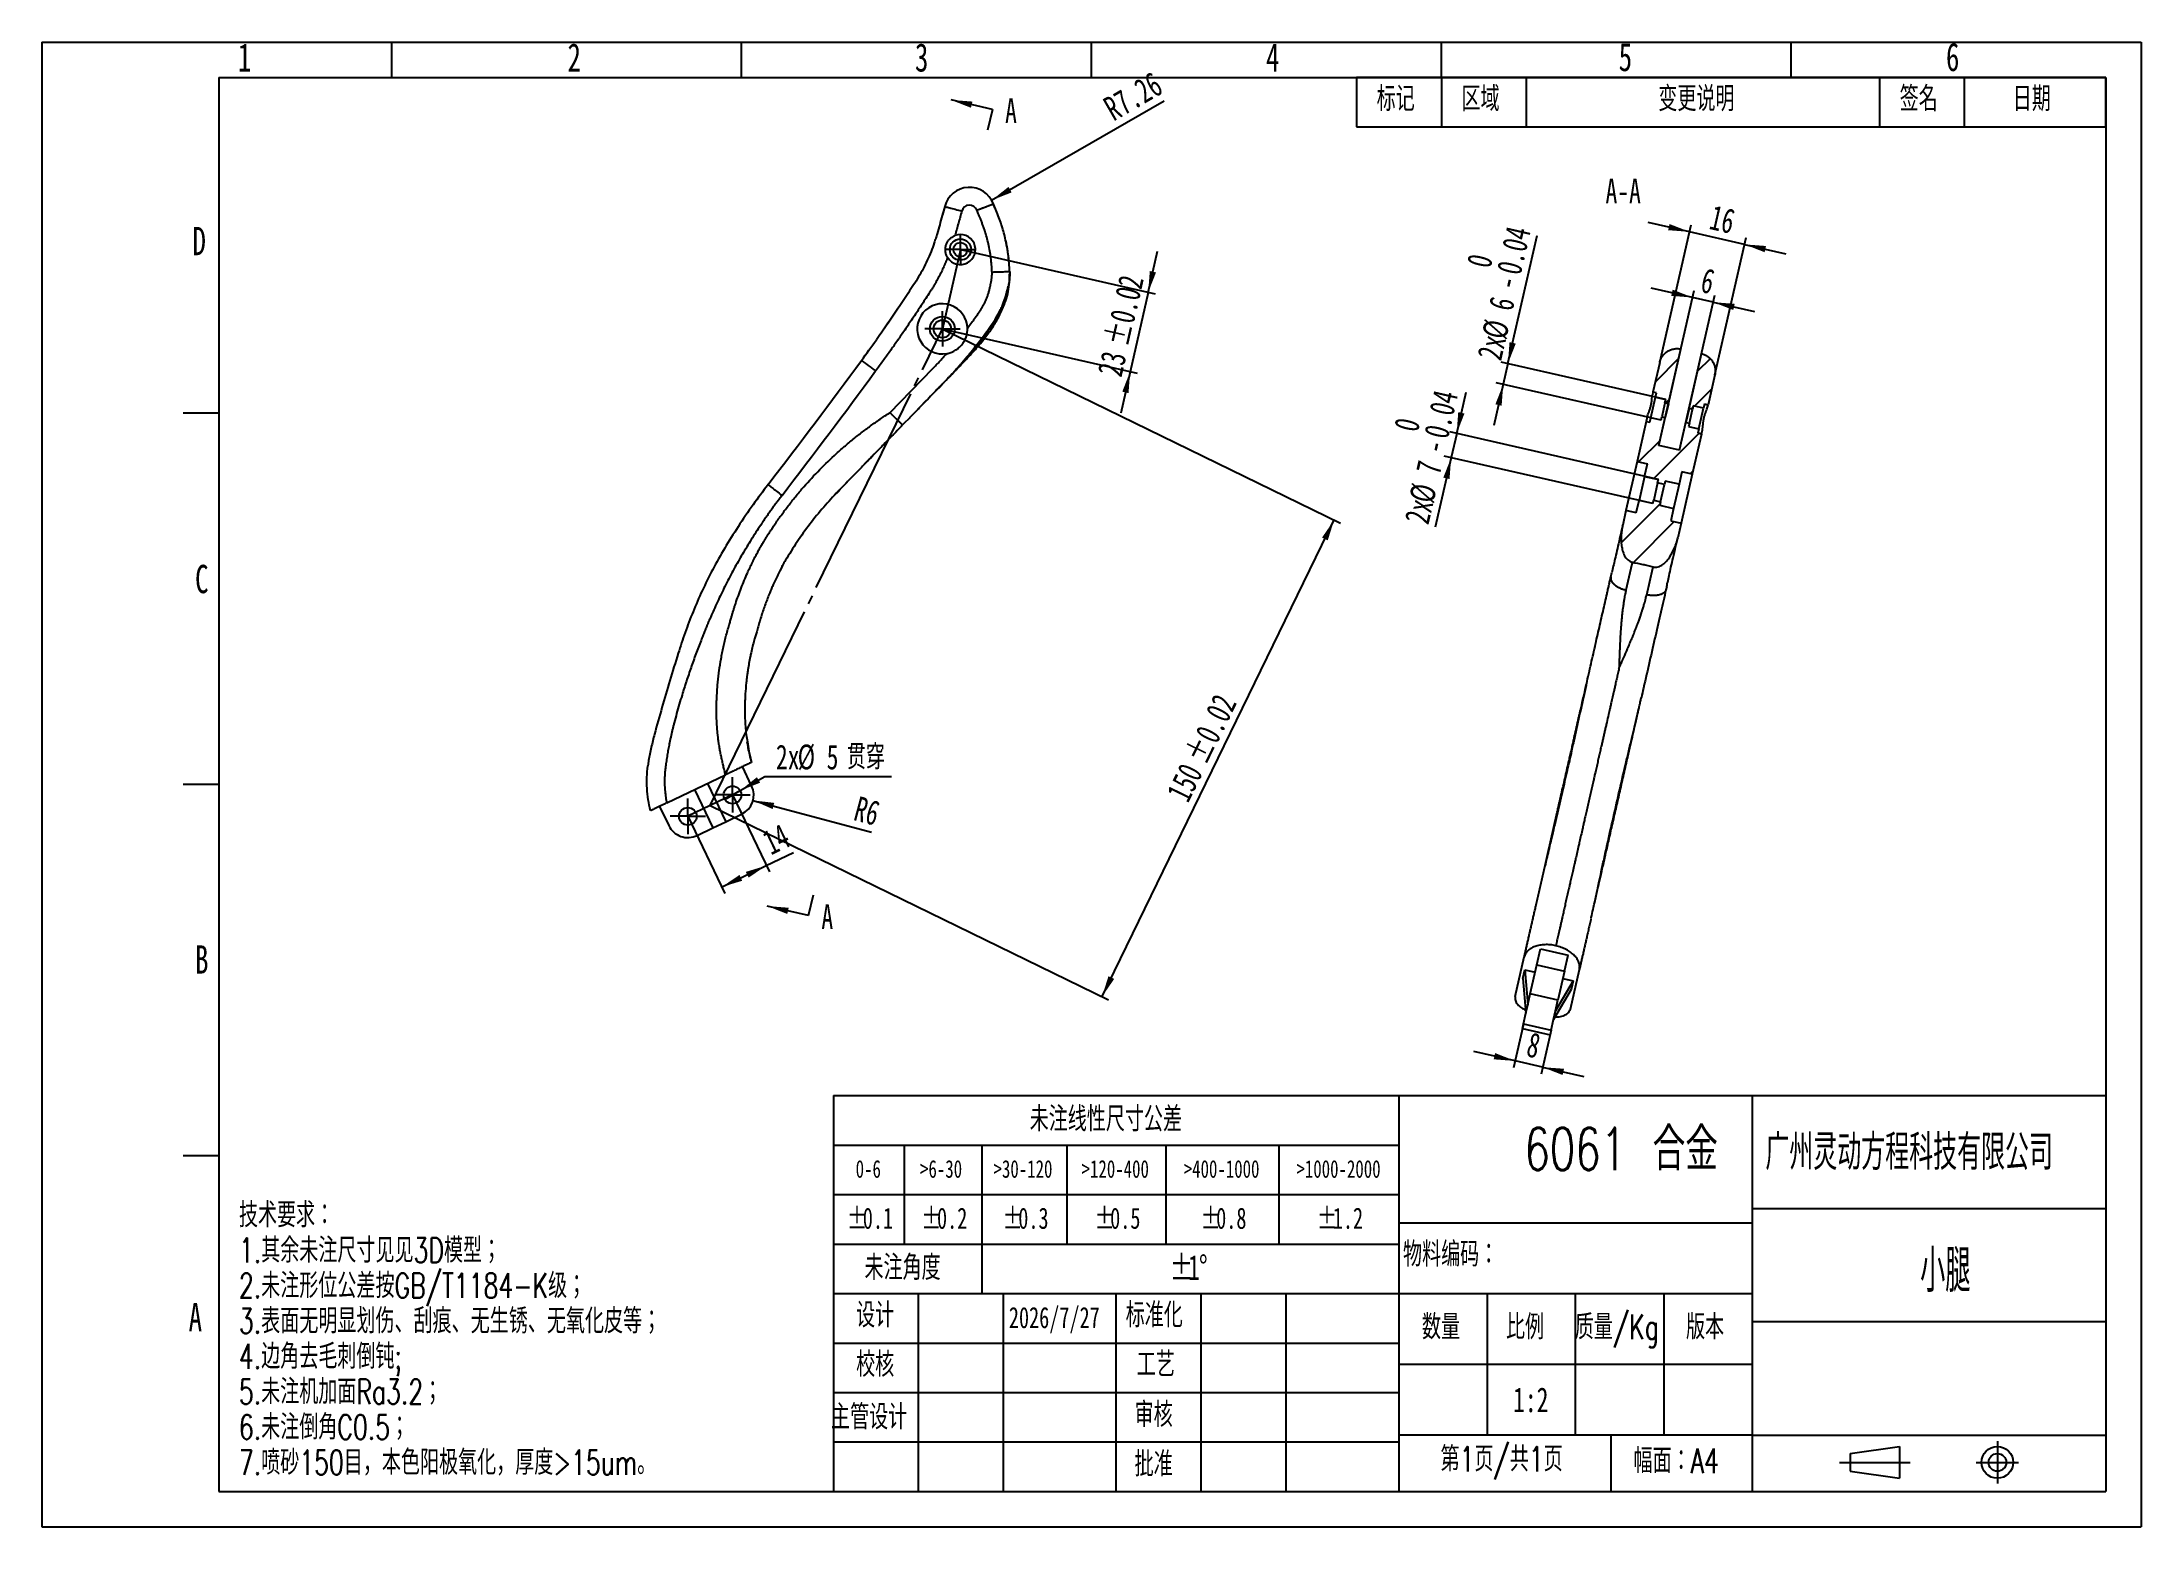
# Model space of a CAD drawing. Extents: x 0 to 297, y 0 to 210.
import ezdxf

# ---------------------------------------------------------------- set-up
doc = ezdxf.new("R2010")
doc.units = 0
doc.linetypes.add('SLD-中心线', pattern=[34.29, 30.48, -1.27, 1.27, -1.27])
doc.linetypes.add('SLD-实线', pattern=[0])
doc.layers.get('0').update_dxf_attribs({"linetype": 'CONTINUOUS'})
for name, color, linetype in [('中心线', 6, 'SLD-中心线'), ('图框', 7, 'SLD-实线'), ('尺寸线', 5, 'SLD-实线'), ('粗实线', 7, 'SLD-实线'), ('细实线', 7, 'SLD-实线')]:
    doc.layers.add(name, color=color, linetype=linetype)
doc.styles.add('SLDTEXTSTYLE0', font='TXT', dxfattribs={"width": 0.7, "bigfont": 'bigfont'})
doc.styles.add('SLDTEXTSTYLE1', font='TXT', dxfattribs={"width": 0.7})
doc.styles.add('SLDTEXTSTYLE2', font='TXT', dxfattribs={"width": 0.616621, "bigfont": 'bigfont'})
doc.styles.add('SLDTEXTSTYLE3', font='TXT', dxfattribs={"width": 0.538729, "bigfont": 'bigfont'})
doc.dimstyles.new('SLDDIMSTYLE0', dxfattribs={"dimtxt": 3.5, "dimasz": 3, "dimexe": 0, "dimexo": 0.0625, "dimgap": 0.875, "dimtad": 2, "dimlfac": 2, "dimrnd": 1e-09, "dimzin": 12, "dimtxsty": 'SLDTEXTSTYLE1', "dimsah": 1, "dimcen": 0.09, "dimazin": 3, "dimtol": 1, "dimtp": 0.02, "dimtm": 0.02, "dimtfac": 1, "dimtmove": 0, "dimatfit": 3, "dimtolj": 1})
doc.dimstyles.new('SLDDIMSTYLE1', dxfattribs={"dimtxt": 3.5, "dimasz": 3, "dimexe": 0, "dimexo": 0.0625, "dimgap": 0.875, "dimtad": 2, "dimlfac": 2, "dimrnd": 1e-09, "dimzin": 12, "dimtxsty": 'SLDTEXTSTYLE1', "dimsah": 1, "dimcen": 0.09, "dimazin": 3, "dimtol": 1, "dimtp": 0.02, "dimtm": 0.02, "dimtfac": 1, "dimtofl": 0, "dimtmove": 0, "dimatfit": 3, "dimtolj": 1})
doc.dimstyles.new('SLDDIMSTYLE2', dxfattribs={"dimtxt": 3.5, "dimasz": 3, "dimexe": 0, "dimexo": 0.0625, "dimgap": 0.875, "dimtad": 0, "dimtih": 1, "dimtoh": 1, "dimlfac": 2, "dimrnd": 1e-09, "dimzin": 12, "dimtxsty": 'SLDTEXTSTYLE1', "dimblk1": 'NONE', "dimsah": 1, "dimcen": 0, "dimazin": 3, "dimtfac": 1, "dimtmove": 0, "dimatfit": 3, "dimtolj": 1, "dimtzin": 12})
doc.dimstyles.new('SLDDIMSTYLE3', dxfattribs={"dimtxt": 3.5, "dimasz": 3, "dimexe": 0, "dimexo": 0.0625, "dimgap": 0.875, "dimtad": 2, "dimlfac": 2, "dimrnd": 1e-09, "dimzin": 12, "dimtxsty": 'SLDTEXTSTYLE1', "dimsah": 1, "dimcen": 0, "dimazin": 3, "dimtfac": 1, "dimtofl": 0, "dimtmove": 0, "dimatfit": 3, "dimtolj": 1, "dimtzin": 12})
doc.dimstyles.new('SLDDIMSTYLE4', dxfattribs={"dimtxt": 3.5, "dimasz": 3, "dimexe": 0, "dimexo": 0.0625, "dimgap": 0.875, "dimtad": 2, "dimlfac": 2, "dimrnd": 1e-09, "dimzin": 12, "dimtxsty": 'SLDTEXTSTYLE1', "dimsah": 1, "dimcen": 0.09, "dimazin": 3, "dimtfac": 1, "dimtofl": 0, "dimtmove": 0, "dimatfit": 3, "dimtolj": 1, "dimtzin": 12})
doc.dimstyles.new('SLDDIMSTYLE5', dxfattribs={"dimtxt": 3.5, "dimasz": 3, "dimexe": 0, "dimexo": 0.0625, "dimgap": 0.875, "dimtad": 2, "dimlfac": 2, "dimrnd": 1e-09, "dimzin": 12, "dimtxsty": 'SLDTEXTSTYLE1', "dimsah": 1, "dimcen": 0.09, "dimazin": 3, "dimtol": 1, "dimtm": 0.04, "dimtfac": 1, "dimtmove": 0, "dimatfit": 3, "dimtolj": 1})
doc.dimstyles.new('SLDDIMSTYLE6', dxfattribs={"dimtxt": 3.5, "dimasz": 3, "dimexe": 0, "dimexo": 0.0625, "dimgap": 0.875, "dimtad": 2, "dimlfac": 2, "dimrnd": 1e-09, "dimzin": 12, "dimtxsty": 'SLDTEXTSTYLE1', "dimsah": 1, "dimcen": 0.09, "dimazin": 3, "dimtfac": 1, "dimtmove": 0, "dimatfit": 3, "dimtolj": 1, "dimtzin": 12})

msp = doc.modelspace()

# ---------------------------------------------------------------- texts
at = {"layer": '图框'}
for s, insert, char_height, attachment_point, style in [('1', (27.7205, 209.8118), 4, 1, 'SLDTEXTSTYLE1'), ('2', (74.3597, 209.8118), 4, 1, 'SLDTEXTSTYLE1'), ('3', (123.5176, 209.8118), 4, 1, 'SLDTEXTSTYLE1'), ('4', (173.1919, 209.8118), 4, 1, 'SLDTEXTSTYLE1'), ('5', (223.0885, 209.8869), 4, 1, 'SLDTEXTSTYLE1'), ('6', (269.4005, 209.8869), 4, 1, 'SLDTEXTSTYLE1'), ('D', (21.2937, 183.851), 4, 1, 'SLDTEXTSTYLE1'), ('C', (21.6612, 136.0618), 4, 1, 'SLDTEXTSTYLE1'), ('B', (21.6612, 82.2545), 4, 1, 'SLDTEXTSTYLE1'), ('6061 合金', (223.4447, 56.4554), 6, 2, 'SLDTEXTSTYLE0'), ('广州灵动方程科技有限公司', (243.8452, 55.4969), 5, 1, 'SLDTEXTSTYLE2'), ('技术要求：', (27.8644, 45.8841), 3.5, 1, 'SLDTEXTSTYLE0'), ('1.其余未注尺寸见见3D模型；', (27.8644, 40.8841), 3.5, 1, 'SLDTEXTSTYLE0'), ('物料编码：', (192.5793, 40.3195), 3.5, 1, 'SLDTEXTSTYLE0'), ('小腿', (269.302, 39.2437), 6, 2, 'SLDTEXTSTYLE3'), ('2.未注形位公差按GB/T1184-K级；', (27.8644, 35.8841), 3.5, 1, 'SLDTEXTSTYLE0'), ('A', (20.7491, 31.6776), 4, 1, 'SLDTEXTSTYLE1'), ('3.表面无明显划伤、刮痕、无生锈、无氧化皮等；', (27.8644, 30.8841), 3.5, 1, 'SLDTEXTSTYLE0'), ('设计', (115.195, 31.7209), 3.5, 1, 'SLDTEXTSTYLE0'), ('2026/7/27', (136.8093, 31.1194), 3, 1, 'SLDTEXTSTYLE1'), ('标准化', (153.3357, 31.7209), 3.5, 1, 'SLDTEXTSTYLE0'), ('数量', (195.2585, 30.0414), 3.5, 1, 'SLDTEXTSTYLE0'), ('比例', (207.1525, 30.0414), 3.5, 1, 'SLDTEXTSTYLE0'), ('质量/Kg', (216.882, 30.0414), 3.5, 1, 'SLDTEXTSTYLE0'), ('版本', (232.6177, 30.0414), 3.5, 1, 'SLDTEXTSTYLE0'), ('4.边角去毛刺倒钝;', (27.8644, 25.8841), 3.5, 1, 'SLDTEXTSTYLE0'), ('校核', (115.195, 24.7386), 3.5, 1, 'SLDTEXTSTYLE0'), ('工艺', (154.9107, 24.7386), 3.5, 1, 'SLDTEXTSTYLE0'), ('5.未注机加面Ra3.2；', (27.8644, 20.8841), 3.5, 1, 'SLDTEXTSTYLE0'), ('审核', (154.6003, 17.6531), 3.5, 1, 'SLDTEXTSTYLE0'), ('1:2', (208.156, 19.739), 3.5, 1, 'SLDTEXTSTYLE1'), ('6.未注倒角C0.5；', (27.8644, 15.8841), 3.5, 1, 'SLDTEXTSTYLE0'), ('主管设计', (111.6497, 17.3105), 3.5, 1, 'SLDTEXTSTYLE0'), ('第1页/共1页', (197.8882, 11.3599), 3.5, 1, 'SLDTEXTSTYLE0'), ('7.喷砂150目，本色阳极氧化，厚度>15um。', (27.8644, 10.8841), 3.5, 1, 'SLDTEXTSTYLE0'), ('批准', (154.6003, 10.6499), 3.5, 1, 'SLDTEXTSTYLE0'), ('幅面：A4', (225.1925, 11.1165), 3.5, 1, 'SLDTEXTSTYLE0')]:
    msp.add_mtext(s, dxfattribs=dict(at, insert=insert, char_height=char_height, attachment_point=attachment_point, style=style))
at = {"layer": '细实线', "char_height": 3.5, "style": 'SLDTEXTSTYLE1'}
for s, insert, attachment_point in [('A', (136.276, 202.05), 1), ('A-A', (223.7319, 190.6921), 2), ('A', (110.2838, 88.0448), 1)]:
    msp.add_mtext(s, dxfattribs=dict(at, insert=insert, attachment_point=attachment_point))

# ---------------------------------------------------------------- blocks, each defined once
blk = doc.blocks.new('SW_TABLEANNOTATION_0')
at = {"layer": '细实线', "color": 0}
for p, q in [((0, 0), (0, -7)), ((0, 0), (12, 0)), ((0, 0), (0, -7)), ((106, 0), (0, 0)), ((12, 0), (12, -7)), ((12, 0), (24, 0)), ((24, 0), (24, -7)), ((24, 0), (74, 0)), ((74, 0), (74, -7)), ((74, 0), (86, 0)), ((86, 0), (86, -7)), ((86, 0), (106, 0)), ((106, 0), (106, -7)), ((106, -7), (106, 0)), ((0, -7), (12, -7)), ((0, -7), (106, -7)), ((12, -7), (24, -7)), ((24, -7), (74, -7)), ((74, -7), (86, -7)), ((86, -7), (106, -7))]:
    blk.add_line(p, q, dxfattribs=at)
at = {"layer": '细实线', "color": 0, "char_height": 3.5, "attachment_point": 1, "style": 'SLDTEXTSTYLE0'}
for s, insert in [('标记', (2.85, -1.28)), ('区域', (14.85, -1.28)), ('变更说明', (42.7, -1.28)), ('签名', (76.85, -1.28)), ('日期', (92.85, -1.28))]:
    blk.add_mtext(s, dxfattribs=dict(at, insert=insert))
blk = doc.blocks.new('SW_TABLEANNOTATION_1')
at = {"layer": '细实线', "color": 0}
for p, q in [((0, 0), (0, -7)), ((0, 0), (5, 0)), ((5, 0), (10, 0)), ((10, 0), (21, 0)), ((21, 0), (33, 0)), ((33, 0), (47, 0)), ((47, 0), (63, 0)), ((63, 0), (80, 0)), ((80, 0), (80, -7)), ((0, -7), (0, -14)), ((0, -7), (5, -7)), ((5, -7), (10, -7)), ((10, -7), (10, -14)), ((10, -7), (21, -7)), ((21, -7), (21, -14)), ((21, -7), (33, -7)), ((33, -7), (33, -14)), ((33, -7), (47, -7)), ((47, -7), (47, -14)), ((47, -7), (63, -7)), ((63, -7), (63, -14)), ((63, -7), (80, -7)), ((80, -7), (80, -14)), ((0, -14), (0, -21)), ((0, -14), (5, -14)), ((5, -14), (10, -14)), ((10, -14), (10, -21)), ((10, -14), (21, -14)), ((21, -14), (21, -21)), ((21, -14), (33, -14)), ((33, -14), (33, -21)), ((33, -14), (47, -14)), ((47, -14), (47, -21)), ((47, -14), (63, -14)), ((63, -14), (63, -21)), ((63, -14), (80, -14)), ((80, -14), (80, -21)), ((0, -21), (0, -28)), ((0, -21), (5, -21)), ((5, -21), (10, -21)), ((10, -21), (21, -21)), ((21, -21), (21, -28)), ((21, -21), (21, -28)), ((21, -21), (33, -21)), ((33, -21), (47, -21)), ((47, -21), (63, -21)), ((63, -21), (80, -21)), ((80, -21), (80, -28)), ((0, -28), (5, -28)), ((5, -28), (10, -28)), ((10, -28), (21, -28)), ((21, -28), (33, -28)), ((33, -28), (47, -28)), ((47, -28), (63, -28)), ((63, -28), (80, -28))]:
    blk.add_line(p, q, dxfattribs=at)
at = {"layer": '细实线', "color": 0, "attachment_point": 1}
for s, insert, char_height, style in [('未注线性尺寸公差', (27.75, -1.56), 3.5, 'SLDTEXTSTYLE0'), ('0-6', (3.13, -9.12), 2.5, 'SLDTEXTSTYLE1'), ('>6-30', (12.24, -9.12), 2.5, 'SLDTEXTSTYLE1'), ('>30-120', (22.64, -9.12), 2.5, 'SLDTEXTSTYLE1'), ('>120-400', (35.1, -9.12), 2.5, 'SLDTEXTSTYLE1'), ('>400-1000', (49.55, -9.12), 2.5, 'SLDTEXTSTYLE1'), ('>1000-2000', (65.5, -9.12), 2.5, 'SLDTEXTSTYLE1'), ('%%p', (1.91, -15.84), 3, 'SLDTEXTSTYLE1'), ('0.1', (4.14, -15.84), 3, 'SLDTEXTSTYLE1'), ('%%p', (12.41, -15.84), 3, 'SLDTEXTSTYLE1'), ('0.2', (14.64, -15.84), 3, 'SLDTEXTSTYLE1'), ('%%p', (23.91, -15.84), 3, 'SLDTEXTSTYLE1'), ('0.3', (26.14, -15.84), 3, 'SLDTEXTSTYLE1'), ('%%p', (36.91, -15.84), 3, 'SLDTEXTSTYLE1'), ('0.5', (39.14, -15.84), 3, 'SLDTEXTSTYLE1'), ('%%p', (51.92, -15.84), 3, 'SLDTEXTSTYLE1'), ('0.8', (54.14, -15.84), 3, 'SLDTEXTSTYLE1'), ('%%p', (68.41, -15.84), 3, 'SLDTEXTSTYLE1'), ('1.2', (70.64, -15.84), 3, 'SLDTEXTSTYLE1'), ('未注角度', (4.38, -22.56), 3.5, 'SLDTEXTSTYLE0'), ('%%p', (47.57, -22.56), 3.5, 'SLDTEXTSTYLE1'), ('1', (50.17, -22.56), 3.5, 'SLDTEXTSTYLE1'), ('%%d', (51.7, -22.56), 3.5, 'SLDTEXTSTYLE1')]:
    blk.add_mtext(s, dxfattribs=dict(at, insert=insert, char_height=char_height, style=style))
blk = doc.blocks.new('_D')
at = {"layer": '尺寸线'}
for p, q in [((129.95, 180.65), (157.5, 174.37)), ((156.52, 174.59), (157.85, 180.44)), ((156.52, 174.59), (153.96, 163.38)), ((127.39, 169.43), (154.94, 163.15)), ((153.96, 163.38), (152.63, 157.53))]:
    blk.add_line(p, q, dxfattribs=at)
for points in [[(156.52, 174.59), (157.63, 177.41), (156.75, 177.61)], [(153.96, 163.38), (152.86, 160.55), (153.74, 160.35)]]:
    blk.add_solid(points, dxfattribs=at)
at = {"layer": '尺寸线', "char_height": 3.5, "attachment_point": 1, "rotation": 77.1566, "style": 'SLDTEXTSTYLE1'}
for s, insert in [('±0.02', (150.28, 167.53)), ('23', (149.31, 163.25))]:
    blk.add_mtext(s, dxfattribs=dict(at, insert=insert))
blk = doc.blocks.new('_D_1')
at = {"layer": '尺寸线'}
for p, q in [((127.39, 169.43), (183.74, 141.98)), ((149.99, 75), (182.84, 142.42)), ((94.55, 102.01), (150.89, 74.56))]:
    blk.add_line(p, q, dxfattribs=at)
for points in [[(182.84, 142.42), (181.12, 139.92), (181.93, 139.53)], [(149.99, 75), (151.71, 77.5), (150.9, 77.89)]]:
    blk.add_solid(points, dxfattribs=at)
at = {"layer": '尺寸线', "char_height": 3.5, "attachment_point": 1, "rotation": 64.0242, "style": 'SLDTEXTSTYLE1'}
for s, insert in [('±0.02', (161.59, 109.11)), ('150', (159, 103.79))]:
    blk.add_mtext(s, dxfattribs=dict(at, insert=insert))
blk = doc.blocks.new('_D_2')
at = {"layer": '尺寸线'}
for p, q in [((96.62, 102.9), (98.79, 104.14)), ((98.79, 104.14), (102.26, 106.14)), ((102.26, 106.14), (120.22, 106.14))]:
    blk.add_line(p, q, dxfattribs=at)
blk.add_solid([(98.79, 104.14), (101.61, 105.25), (101.16, 106.03)], dxfattribs=at)
at = {"layer": '尺寸线', "char_height": 3.5, "attachment_point": 1}
for s, insert, style in [('2x', (103.85, 110.64), 'SLDTEXTSTYLE1'), ('%%c', (106.92, 110.65), 'SLDTEXTSTYLE1'), ('5', (111.03, 110.64), 'SLDTEXTSTYLE1'), ('贯穿', (113.88, 110.64), 'SLDTEXTSTYLE0')]:
    blk.add_mtext(s, dxfattribs=dict(at, insert=insert, style=style))
blk = doc.blocks.new('_NONE')
blk = doc.blocks.new('_D_3')
at = {"layer": '尺寸线'}
blk.add_line((134.37, 187.62), (158.76, 201.7), dxfattribs=at)
blk.add_solid([(134.37, 187.62), (137.2, 188.73), (136.75, 189.51)], dxfattribs=at)
at = {"layer": '尺寸线', "insert": (149.87, 201.77), "char_height": 3.5, "attachment_point": 1, "rotation": 30, "style": 'SLDTEXTSTYLE1'}
blk.add_mtext('R7.26', dxfattribs=at)
blk = doc.blocks.new('_D_4')
at = {"layer": '尺寸线'}
blk.add_line((100.6, 102.75), (117.37, 98.25), dxfattribs=at)
blk.add_solid([(100.6, 102.75), (103.38, 101.53), (103.61, 102.4)], dxfattribs=at)
at = {"layer": '尺寸线', "insert": (115.58, 103.39), "char_height": 3.5, "attachment_point": 1, "rotation": 345, "style": 'SLDTEXTSTYLE1'}
blk.add_mtext('R6', dxfattribs=at)
blk = doc.blocks.new('_D_5')
at = {"layer": '尺寸线'}
for p, q in [((97.7, 103.52), (102.92, 92.63)), ((91.39, 100.5), (96.61, 89.6)), ((102.49, 93.53), (106.34, 95.37)), ((96.17, 90.5), (102.49, 93.53))]:
    blk.add_line(p, q, dxfattribs=at)
for points in [[(96.17, 90.5), (99.08, 91.39), (98.69, 92.21)], [(102.49, 93.53), (99.59, 92.64), (99.98, 91.83)]]:
    blk.add_solid(points, dxfattribs=at)
at = {"layer": '尺寸线', "insert": (101.62, 98.12), "char_height": 3.5, "attachment_point": 1, "rotation": 25.5905, "style": 'SLDTEXTSTYLE1'}
blk.add_mtext('14', dxfattribs=at)
blk = doc.blocks.new('SW_CENTERMARKSYMBOL_0')
at = {"layer": '中心线', "color": 0}
for p, q in [((-1.25, 0), (-2.5, 0)), ((0, 0), (-1.25, 0)), ((0, 1.25), (0, 2.5)), ((0, 0), (0, 1.25)), ((0, 0), (0, -1.25)), ((0, 0), (1.25, 0)), ((1.25, 0), (2.5, 0)), ((0, -1.25), (0, -2.5))]:
    blk.add_line(p, q, dxfattribs=at)
blk = doc.blocks.new('SW_CENTERMARKSYMBOL_1')
at = {"layer": '中心线', "color": 0}
for p, q in [((-1.25, 0), (-2.5, 0)), ((0, 0), (-1.25, 0)), ((0, 1.25), (0, 2.5)), ((0, 0), (0, 1.25)), ((0, 0), (0, -1.25)), ((0, 0), (1.25, 0)), ((1.25, 0), (2.5, 0)), ((0, -1.25), (0, -2.5))]:
    blk.add_line(p, q, dxfattribs=at)
blk = doc.blocks.new('SW_CENTERMARKSYMBOL_2')
at = {"layer": '中心线', "color": 0}
for p, q in [((-1.25, 0), (-2.25, 0)), ((0, 0), (-1.25, 0)), ((0, 1.25), (0, 2.25)), ((0, 0), (0, 1.25)), ((0, 0), (0, -1.25)), ((0, 0), (1.25, 0)), ((1.25, 0), (2.25, 0)), ((0, -1.25), (0, -2.25))]:
    blk.add_line(p, q, dxfattribs=at)
blk = doc.blocks.new('SW_CENTERMARKSYMBOL_3')
at = {"layer": '中心线', "color": 0}
for p, q in [((-1.25, 0), (-2.5, 0)), ((0, 0), (-1.25, 0)), ((0, 1.25), (0, 2.5)), ((0, 0), (0, 1.25)), ((0, 0), (0, -1.25)), ((0, 0), (1.25, 0)), ((1.25, 0), (2.5, 0)), ((0, -1.25), (0, -2.5))]:
    blk.add_line(p, q, dxfattribs=at)
blk = doc.blocks.new('_D_6')
at = {"layer": '尺寸线'}
for p, q in [((207.42, 164.52), (211.55, 182.64)), ((229.75, 159.43), (206.45, 164.74)), ((207.42, 164.52), (206.76, 161.6)), ((206.76, 161.6), (205.42, 155.75)), ((229.09, 156.51), (205.78, 161.82))]:
    blk.add_line(p, q, dxfattribs=at)
for points in [[(207.42, 164.52), (208.53, 167.35), (207.65, 167.55)], [(206.76, 161.6), (205.65, 158.77), (206.53, 158.57)]]:
    blk.add_solid(points, dxfattribs=at)
at = {"layer": '尺寸线', "char_height": 3.5, "attachment_point": 1, "rotation": 77.1566, "style": 'SLDTEXTSTYLE1'}
for s, insert in [('0.04', (205.78, 177.66)), ('0', (201.53, 178.63)), ('-', (205.3, 175.56)), ('6', (204.63, 172.57)), ('%%c', (203.7, 168.56)), ('2x', (203.03, 165.57))]:
    blk.add_mtext(s, dxfattribs=dict(at, insert=insert))
blk = doc.blocks.new('_D_7')
at = {"layer": '尺寸线'}
for p, q in [((200.17, 154.64), (201.5, 160.49)), ((228.72, 148.13), (199.19, 154.86)), ((200.17, 154.64), (199.39, 151.22)), ((199.39, 151.22), (197.15, 141.39)), ((227.94, 144.72), (198.41, 151.45))]:
    blk.add_line(p, q, dxfattribs=at)
for points in [[(200.17, 154.64), (201.27, 157.46), (200.39, 157.66)], [(199.39, 151.22), (198.28, 148.4), (199.16, 148.2)]]:
    blk.add_solid(points, dxfattribs=at)
at = {"layer": '尺寸线', "char_height": 3.5, "attachment_point": 1, "rotation": 77.1566, "style": 'SLDTEXTSTYLE1'}
for s, insert in [('0.04', (195.49, 154.49)), ('0', (191.24, 155.46)), ('-', (195.01, 152.39)), ('7', (194.34, 149.4)), ('%%c', (193.41, 145.39)), ('2x', (192.75, 142.39))]:
    blk.add_mtext(s, dxfattribs=dict(at, insert=insert))
blk = doc.blocks.new('_D_8')
at = {"layer": '尺寸线'}
for p, q in [((233.56, 173.87), (227.71, 175.2)), ((228.79, 152.95), (233.78, 174.84)), ((231.71, 152.28), (236.71, 174.18)), ((236.48, 173.2), (233.56, 173.87)), ((236.48, 173.2), (242.33, 171.87))]:
    blk.add_line(p, q, dxfattribs=at)
for points in [[(233.56, 173.87), (230.73, 174.98), (230.53, 174.1)], [(236.48, 173.2), (239.31, 172.1), (239.51, 172.97)]]:
    blk.add_solid(points, dxfattribs=at)
at = {"layer": '尺寸线', "insert": (235.28, 178.11), "char_height": 3.5, "attachment_point": 1, "rotation": 347.1566, "style": 'SLDTEXTSTYLE1'}
blk.add_mtext('6', dxfattribs=at)
blk = doc.blocks.new('_D_9')
at = {"layer": '尺寸线'}
for p, q in [((233.11, 183.16), (227.26, 184.49)), ((228.9, 164.69), (233.34, 184.13)), ((240.91, 181.38), (233.11, 183.16)), ((236.7, 162.92), (241.13, 182.35)), ((240.91, 181.38), (246.76, 180.05))]:
    blk.add_line(p, q, dxfattribs=at)
for points in [[(233.11, 183.16), (230.29, 184.26), (230.09, 183.39)], [(240.91, 181.38), (243.74, 180.27), (243.94, 181.15)]]:
    blk.add_solid(points, dxfattribs=at)
at = {"layer": '尺寸线', "insert": (236.52, 187.01), "char_height": 3.5, "attachment_point": 1, "rotation": 347.1566, "style": 'SLDTEXTSTYLE1'}
blk.add_mtext('16', dxfattribs=at)
blk = doc.blocks.new('_D_10')
at = {"layer": '尺寸线'}
for p, q in [((209.62, 71.13), (208.21, 64.94)), ((213.52, 70.24), (212.11, 64.05)), ((208.43, 65.91), (202.58, 67.25)), ((212.33, 65.02), (208.43, 65.91)), ((212.33, 65.02), (218.18, 63.69))]:
    blk.add_line(p, q, dxfattribs=at)
for points in [[(208.43, 65.91), (205.61, 67.02), (205.41, 66.14)], [(212.33, 65.02), (215.16, 63.92), (215.36, 64.8)]]:
    blk.add_solid(points, dxfattribs=at)
at = {"layer": '尺寸线', "insert": (210.64, 70.04), "char_height": 3.5, "attachment_point": 1, "rotation": 347.1566, "style": 'SLDTEXTSTYLE1'}
blk.add_mtext('8', dxfattribs=at)

# ---------------------------------------------------------------- dimensions: what is measured, and where the dimension line sits
at = {"layer": '尺寸线'}
for center, mpoint, picture, middle in [((131.2323, 185.8099), (134.3743, 187.624), '_D_3', (155.5117, 199.8277)), ((97.7021, 103.5219), (100.5999, 102.7455), '_D_4', (116.0086, 98.6168))]:
    dim = msp.add_radius_dim(center=center, mpoint=mpoint, dimstyle='SLDDIMSTYLE3', dxfattribs=at)
    dim.commit()
    dim.dimension.update_dxf_attribs({"geometry": picture, "text_midpoint": middle, "dimtype": 164})
for base, p1, p2, picture, middle in [((206.755, 161.5967), (229.7544, 159.4301), (229.0875, 156.5051), '_D_6', (209.4921, 173.602)), ((199.3879, 151.2249), (228.7161, 148.1281), (227.9381, 144.7157), '_D_7', (199.2067, 150.43))]:
    dim = msp.add_linear_dim(base=base, p1=p1, p2=p2, angle=77.156578, text='2x%%c<>', dimstyle='SLDDIMSTYLE5', dxfattribs=at)
    dim.commit()
    dim.dimension.update_dxf_attribs({"geometry": picture, "text_midpoint": middle, "dimtype": 160})
for base, p1, p2, angle, dimstyle, picture, middle in [((233.1128, 183.1577), (236.7031, 162.9159), (228.9032, 164.6942), 347.156578, 'SLDDIMSTYLE6', '_D_9', (237.0127, 182.2686)), ((153.9648, 163.3759), (129.9511, 180.6459), (127.3948, 169.4336), 77.156578, 'SLDDIMSTYLE0', '_D', (155.2429, 168.982)), ((233.5593, 173.8694), (231.7148, 152.2832), (228.7898, 152.9501), 347.156578, 'SLDDIMSTYLE6', '_D_8', (235.0217, 173.536)), ((182.8394, 142.4204), (94.5454, 102.0102), (127.3948, 169.4336), 64.024183, 'SLDDIMSTYLE1', '_D_1', (166.4147, 108.7087)), ((102.4883, 93.5281), (91.3888, 100.4984), (97.7021, 103.5219), 25.590489, 'SLDDIMSTYLE4', '_D_5', (104.955, 94.7095)), ((208.4334, 65.9135), (213.523, 70.2425), (209.6231, 71.1317), 347.156578, 'SLDDIMSTYLE6', '_D_10', (210.3833, 65.4689))]:
    dim = msp.add_linear_dim(base=base, p1=p1, p2=p2, angle=angle, dimstyle=dimstyle, dxfattribs=at)
    dim.commit()
    dim.dimension.update_dxf_attribs({"geometry": picture, "text_midpoint": middle, "dimtype": 160})
dim = msp.add_diameter_dim_2p(p1=(96.6182, 102.8993), p2=(98.786, 104.1446), text='2x<> 贯穿', dimstyle='SLDDIMSTYLE2', dxfattribs=at)
dim.commit()
dim.dimension.update_dxf_attribs({"geometry": '_D_2', "text_midpoint": (112.0344, 108.2981), "dimtype": 163})

# ---------------------------------------------------------------- linework, layer by layer
at = {"color": 7, "linetype": 'SLD-实线'}
for p, q in [((127.7253, 186.7394), (127.395, 185.5671)), ((136.6908, 175.3197), (136.7192, 175.451)), ((136.9214, 177.505), (136.9108, 177.5046)), ((136.6062, 174.8995), (136.6338, 175.0363)), ((230.1307, 158.8314), (231.8971, 166.579)), ((119.9746, 157.5822), (126.0343, 163.8102)), ((228.9032, 164.6942), (227.9433, 160.484)), ((231.6024, 165.2863), (228.281, 161.9649)), ((233.0557, 158.1646), (234.822, 165.9121)), ((236.0194, 165.2132), (234.262, 163.4558)), ((127.8256, 162.067), (126.6302, 160.8381)), ((128.8451, 163.1392), (129.0084, 163.3156)), ((227.9433, 160.484), (227.8614, 160.1245)), ((228.4308, 160.3729), (227.9433, 160.484)), ((236.2574, 160.961), (233.8033, 158.5069)), ((236.7031, 162.9159), (235.7432, 158.7057)), ((227.625, 156.8386), (228.2919, 159.7635)), ((228.2919, 159.7635), (228.4308, 160.3729)), ((228.2919, 159.7635), (229.7544, 159.4301)), ((229.6432, 158.9426), (229.1987, 156.9926)), ((229.6432, 158.9426), (229.7544, 159.4301)), ((230.1307, 158.8314), (229.6432, 158.9426)), ((230.1307, 158.8314), (229.6862, 156.8815)), ((230.2763, 159.4701), (229.7292, 158.923)), ((233.0557, 158.1646), (232.6111, 156.2146)), ((233.5432, 158.0534), (233.0557, 158.1646)), ((233.0986, 156.1035), (233.5432, 158.0534)), ((233.6003, 158.3039), (233.3857, 158.0893)), ((233.6543, 158.5409), (233.5432, 158.0534)), ((235.1168, 158.2075), (233.6543, 158.5409)), ((234.4499, 155.2825), (235.1168, 158.2075)), ((235.2557, 158.8168), (235.1168, 158.2075)), ((235.2557, 158.8168), (235.7432, 158.7057)), ((235.6612, 158.3462), (235.7432, 158.7057)), ((122.7344, 156.8337), (122.8196, 156.9213)), ((226.9986, 156.3403), (225.7038, 150.6611)), ((227.1191, 156.3129), (226.9549, 156.1487)), ((227.1377, 156.9504), (226.9986, 156.3403)), ((226.9986, 156.3403), (227.4861, 156.2292)), ((227.1878, 157.1443), (227.1626, 157.0307)), ((227.4861, 156.2292), (227.625, 156.8386)), ((227.6411, 156.8349), (227.6192, 156.813)), ((229.0875, 156.5051), (227.625, 156.8386)), ((234.4321, 154.6456), (228.0634, 148.2769)), ((228.7898, 152.9501), (229.6862, 156.8815)), ((229.0875, 156.5051), (229.1987, 156.9926)), ((229.1987, 156.9926), (229.6862, 156.8815)), ((231.7148, 152.2832), (232.6111, 156.2146)), ((232.6111, 156.2146), (233.0986, 156.1035)), ((233.0986, 156.1035), (232.9874, 155.616)), ((232.9874, 155.616), (234.4499, 155.2825)), ((234.7985, 154.562), (233.5037, 148.8828)), ((234.4499, 155.2825), (234.311, 154.6732)), ((234.7985, 154.562), (234.311, 154.6732)), ((234.7985, 154.562), (234.9376, 155.1721)), ((228.9503, 153.6539), (225.9103, 150.614)), ((231.7148, 152.2832), (228.7898, 152.9501)), ((225.7038, 150.6611), (224.1256, 143.7387)), ((225.7038, 150.6611), (227.1663, 150.3276)), ((226.7662, 148.5727), (225.9882, 145.1602)), ((226.7662, 148.5727), (227.1663, 150.3276)), ((226.7662, 148.5727), (228.7161, 148.1281)), ((232.0412, 149.2162), (231.6411, 147.4612)), ((233.5037, 148.8828), (231.9254, 141.9604)), ((233.5037, 148.8828), (232.0412, 149.2162)), ((233.6053, 149.3287), (233.2233, 148.9467)), ((112.6369, 146.4535), (112.9394, 146.7652)), ((112.7503, 146.5722), (112.6395, 146.4512)), ((112.7503, 146.5721), (113.3963, 147.2361)), ((112.9471, 146.7744), (112.7503, 146.5721)), ((112.8484, 146.6728), (113.5291, 147.3724)), ((113.3963, 147.2361), (114.063, 147.9212)), ((228.605, 147.6406), (228.0493, 145.2032)), ((228.605, 147.6406), (228.7161, 148.1281)), ((229.58, 147.4183), (228.605, 147.6406)), ((229.0242, 144.9809), (229.58, 147.4183)), ((229.6911, 147.9058), (229.58, 147.4183)), ((231.6411, 147.4612), (229.6911, 147.9058)), ((231.6411, 147.4612), (230.8631, 144.0488)), ((228.9554, 144.6787), (223.5071, 139.2305)), ((224.1256, 143.7387), (223.6567, 141.6821)), ((225.588, 143.4053), (224.1256, 143.7387)), ((225.588, 143.4053), (225.9882, 145.1602)), ((227.9381, 144.7157), (225.9882, 145.1602)), ((227.9381, 144.7157), (228.0493, 145.2032)), ((228.0493, 145.2032), (229.0242, 144.9809)), ((229.0242, 144.9809), (228.9131, 144.4934)), ((228.9131, 144.4934), (230.8631, 144.0488)), ((230.8631, 144.0488), (230.4629, 142.2938)), ((223.6287, 141.5595), (223.6567, 141.6821)), ((230.9496, 142.1829), (225.178, 136.4112)), ((230.4629, 142.2938), (231.9254, 141.9604)), ((231.3945, 139.6381), (231.402, 139.6706)), ((231.4565, 139.9038), (231.4286, 139.7812)), ((231.9254, 141.9604), (231.4565, 139.9038)), ((104.7082, 135.8271), (104.3796, 135.2003)), ((104.7085, 135.8269), (104.7911, 135.9831)), ((221.9795, 134.3259), (222.1268, 134.972)), ((229.8845, 133.0088), (229.7794, 132.5476)), ((99.8625, 110.6092), (99.7873, 111.0348)), ((99.8139, 111.0393), (100.0382, 109.7349)), ((100.4078, 104.8178), (99.112, 107.5235)), ((88.406, 102.3962), (96.7181, 106.377)), ((92.3477, 104.284), (94.9393, 98.8725)), ((94.1515, 105.1478), (96.7431, 99.7364)), ((87.3872, 101.9083), (88.6831, 99.2026)), ((92.6846, 97.7927), (94.9393, 98.8725)), ((94.9393, 98.8725), (96.7431, 99.7364)), ((96.7431, 99.7364), (98.9979, 100.8162)), ((208.4594, 75.025), (209.7329, 80.6105)), ((211.5272, 79.4835), (212.0496, 81.7746)), ((212.0496, 81.7746), (215.9495, 80.8855)), ((215.4272, 78.5943), (215.9495, 80.8855)), ((209.5508, 77.5626), (209.8272, 78.7748)), ((209.5508, 77.5626), (209.9685, 72.6468)), ((209.8272, 78.7748), (211.2896, 78.4413)), ((209.8272, 78.7748), (210.2449, 73.859)), ((210.5903, 75.3741), (211.5272, 79.4835)), ((211.5272, 79.4835), (215.4272, 78.5943)), ((215.4272, 78.5943), (214.4903, 74.485)), ((215.1896, 77.5522), (216.652, 77.2187)), ((216.2593, 73.2467), (217.5327, 78.8322)), ((210.2449, 73.859), (210.5903, 75.3741)), ((214.4903, 74.485), (210.5903, 75.3741)), ((216.3757, 76.0066), (213.8685, 71.7577)), ((216.652, 77.2187), (214.1448, 72.9698)), ((214.1448, 72.9698), (214.4903, 74.485)), ((216.652, 77.2187), (216.3757, 76.0066)), ((209.6231, 71.1317), (209.9685, 72.6468)), ((209.9685, 72.6468), (210.2449, 73.859)), ((213.523, 70.2425), (213.8685, 71.7577)), ((213.8685, 71.7577), (214.1448, 72.9698)), ((209.4786, 70.4979), (209.6231, 71.1317)), ((209.4786, 70.4979), (213.3785, 69.6088)), ((209.6231, 71.1317), (213.523, 70.2425)), ((213.523, 70.2425), (213.3785, 69.6088))]:
    msp.add_line(p, q, dxfattribs=at)
at = {"color": 7, "linetype": 'SLD-中心线'}
for p, q in [((129.9511, 180.6459), (127.3948, 169.4336)), ((94.5454, 102.0102), (127.3948, 169.4336)), ((97.7021, 103.5219), (91.3888, 100.4984))]:
    msp.add_line(p, q, dxfattribs=at)
at = {"color": 7, "linetype": 'SLD-实线', "flags": 128}
for points in [[(116.0122, 149.9247), (116.7315, 150.6614), (117.3181, 151.2614), (117.7224, 151.6754), (117.9059, 151.864), (117.9592, 151.9191), (117.9762, 151.9368), (117.9869, 151.948), (117.9898, 151.9512), (117.9911, 151.9527), (117.9907, 151.9524), (117.9878, 151.9496), (117.9745, 151.9364), (117.9512, 151.913), (117.7581, 151.717), (117.4058, 151.3569), (117.2832, 151.2308), (117.2832, 151.2308)], [(225.0265, 136.444), (224.9657, 136.1769), (224.1278, 132.5013)], [(227.0526, 131.8345), (227.907, 135.5817), (227.9515, 135.777)]]:
    msp.add_lwpolyline(points, dxfattribs=at)
at = {"color": 7, "linetype": 'SLD-实线'}
for centre, radius in [((129.9511, 180.6459), 1.5), ((129.9511, 180.6459), 1), ((127.3948, 169.4336), 1.75), ((127.3948, 169.4336), 1.25), ((97.7021, 103.5219), 1.25), ((91.3888, 100.4984), 1.25)]:
    msp.add_circle(centre, radius, dxfattribs=at)
for centre, radius, start, end in [((131.2323, 185.8099), 3.6281, 21.057254, 165.155683), ((131.2323, 185.8099), 1.1281, 21.057254, 165.155683), ((129.9511, 180.6459), 2.125, 212.031927, 111.419656), ((127.3948, 169.4336), 3.55, 1.108532, 279.982428), ((-741.472, 796.945), 1065.1629, 322.4248286, 323.6070063), ((-741.472, 796.945), 1067.6629, 322.4248286, 323.6070063), ((97.7021, 103.5219), 3, 295.590489, 25.590489), ((91.3888, 100.4984), 3, 205.590489, 295.590489)]:
    msp.add_arc(centre, radius, start, end, dxfattribs=at)
for points, knots in [([(132.2851, 186.2153), (132.3184, 186.2281), (132.3837, 186.2533), (132.4797, 186.2902), (132.5719, 186.3257), (132.6604, 186.3598), (132.7457, 186.3927), (132.8282, 186.4244), (132.9081, 186.4552), (132.9858, 186.4851), (133.0615, 186.5142), (133.1354, 186.5427), (133.2075, 186.5704), (133.278, 186.5976), (133.3467, 186.624), (133.4137, 186.6498), (133.4788, 186.6749), (133.5422, 186.6993), (133.6038, 186.723), (133.6638, 186.7461), (133.7221, 186.7686), (133.7788, 186.7904), (133.8339, 186.8116), (133.8873, 186.8322), (133.9392, 186.8521), (133.9894, 186.8715), (134.038, 186.8902), (134.0851, 186.9083), (134.1305, 186.9258), (134.1742, 186.9426), (134.2163, 186.9588), (134.2567, 186.9744), (134.2954, 186.9893), (134.3324, 187.0035), (134.3814, 187.0224), (134.4389, 187.0445), (134.4988, 187.0676), (134.5485, 187.0867), (134.5866, 187.1014), (134.6129, 187.1115), (134.6163, 187.1128), (134.6181, 187.1135)], [0, 0, 0, 0, 0.02728971, 0.05349831, 0.07873072, 0.10310089, 0.126728, 0.14972993, 0.17221812, 0.19429345, 0.21604235, 0.23753319, 0.25881273, 0.27990245, 0.3007948, 0.32147226, 0.34195533, 0.36227067, 0.3824426, 0.40249286, 0.4224424, 0.44231146, 0.46211968, 0.48188618, 0.5016297, 0.52136871, 0.54112163, 0.56090697, 0.58074354, 0.60065064, 0.62064826, 0.6407573, 0.66099978, 0.68139905, 0.70197945, 0.74726771, 0.79344684, 0.84091903, 0.89047793, 0.94314575, 1, 1, 1, 1]), ([(136.8056, 179.1964), (136.7346, 179.8806), (136.6341, 180.5629), (136.3761, 181.9132), (136.2188, 182.581), (135.8477, 183.9016), (135.6337, 184.5555), (135.2709, 185.5217), (135.1433, 185.8412), (134.9411, 186.3162), (134.8736, 186.4745), (134.7435, 186.793), (134.68, 186.9529), (134.6181, 187.1135)], [0, 0, 0, 0, 0.25, 0.25, 0.5, 0.5, 0.75, 0.75, 0.875, 0.875, 0.9375, 0.9375, 1, 1, 1, 1]), ([(127.7253, 186.7394), (127.4969, 185.8785), (127.261, 185.0197), (126.8949, 183.735), (126.7709, 183.3073), (126.5819, 182.6666), (126.5191, 182.4529), (126.3887, 182.0272), (126.3206, 181.8155), (125.9664, 180.762), (125.6383, 179.9355), (124.8931, 178.3178), (124.4782, 177.532), (123.7939, 176.387), (123.5522, 176.0128), (123.0699, 175.264), (122.8275, 174.8904), (122.0969, 173.772), (121.6048, 173.0296), (120.1143, 170.8121), (119.1016, 169.3464), (118.0701, 167.8943)], [0, 0, 0, 0, 0.125, 0.125, 0.1875, 0.1875, 0.21875, 0.21875, 0.25, 0.25, 0.375, 0.375, 0.5, 0.5, 0.5625, 0.5625, 0.625, 0.625, 0.75, 0.75, 1, 1, 1, 1]), ([(127.7253, 186.7394), (127.7253, 186.7394), (127.7882, 186.7228), (128.0303, 186.6586), (128.2094, 186.6111), (128.6568, 186.4926), (128.9248, 186.4215), (129.5093, 186.2666), (129.8255, 186.1828), (130.1419, 186.099)], [0, 0, 0, 0, 0.25, 0.25, 0.5, 0.5, 0.75, 0.75, 1, 1, 1, 1]), ([(130.1419, 186.099), (130.0643, 185.8085), (129.9093, 185.2277), (129.6699, 184.3583), (129.4259, 183.4902), (129.2587, 182.9128), (129.1751, 182.6241)], [0, 0, 0, 0, 0.250012052, 0.500009787, 0.750002628, 1, 1, 1, 1]), ([(132.6774, 185.251), (132.6322, 185.3575), (132.5418, 185.5705), (132.411, 185.8919), (132.327, 186.1075), (132.285, 186.2153)], [0, 0, 0, 0, 0.33334218, 0.66665782, 1, 1, 1, 1]), ([(134.4228, 177.4217), (134.4186, 177.5337), (134.4101, 177.7577), (134.3908, 178.0933), (134.3667, 178.4285), (134.3373, 178.7633), (134.3027, 179.0977), (134.2364, 179.6541), (134.1195, 180.43), (133.9229, 181.4194), (133.6806, 182.3987), (133.4409, 183.2044), (133.2269, 183.8418), (133.0551, 184.3159), (132.8732, 184.7863), (132.7427, 185.0961), (132.6774, 185.251)], [0, 0, 0, 0, 0.04168086, 0.0833434, 0.12499765, 0.16665362, 0.20832133, 0.2500108, 0.37499069, 0.50000159, 0.62498148, 0.74999238, 0.81247878, 0.87499619, 0.93749035, 1, 1, 1, 1]), ([(134.8987, 186.4143), (134.8596, 186.5032), (134.76, 186.7298), (134.6413, 186.9568), (134.5692, 187.0948)], [0, 0, 0, 0, 0.39265727, 1, 1, 1, 1]), ([(134.9776, 186.23), (134.9766, 186.2323), (134.9338, 186.3397), (134.8899, 186.4467), (134.8469, 186.5513)], [0, 0, 0, 0, 0.02163595, 1, 1, 1, 1]), ([(128.1496, 179.5188), (128.0661, 179.6524), (127.9988, 179.7925), (127.8956, 180.0851), (127.8598, 180.2386), (127.8229, 180.5455), (127.8211, 180.7017), (127.8522, 181.0125), (127.8844, 181.1639), (127.9818, 181.4593), (128.0479, 181.6038), (128.2071, 181.8698), (128.3014, 181.9943), (128.5154, 182.2203), (128.6331, 182.32), (128.8262, 182.4504), (128.8939, 182.4909), (129.0323, 182.5636), (129.103, 182.5958), (129.1751, 182.6241)], [0, 0, 0, 0, 0.125, 0.125, 0.25, 0.25, 0.375, 0.375, 0.5, 0.5, 0.625, 0.625, 0.75, 0.75, 0.875, 0.875, 0.9375, 0.9375, 1, 1, 1, 1]), ([(136.4601, 181.4492), (136.454, 181.4856), (136.4221, 181.6745), (136.3749, 181.8589), (136.3367, 182.0077)], [0, 0, 0, 0, 0.19257228, 1, 1, 1, 1]), ([(136.9217, 177.4408), (136.9013, 177.8754), (136.8607, 178.7404), (136.7097, 180.0278), (136.567, 180.9746), (136.4529, 181.484), (136.4319, 181.5776)], [0, 0, 0, 0, 0.31263625, 0.62227068, 0.93058911, 1, 1, 1, 1]), ([(128.1496, 179.5188), (128.1104, 179.4199), (128.0318, 179.222), (127.8506, 178.7844), (127.5992, 178.2089), (127.2653, 177.5013), (126.9114, 176.8034), (126.5792, 176.1924), (126.2757, 175.6649), (126.0077, 175.2175), (125.8218, 174.9236), (125.7288, 174.7766)], [0, 0, 0, 0, 0.05987216, 0.11976044, 0.26644032, 0.41317178, 0.55985165, 0.70658311, 0.80438874, 0.90218148, 1, 1, 1, 1]), ([(126.6299, 160.8385), (126.7797, 160.9929), (127.2178, 161.4445), (127.9868, 162.2365), (128.9331, 163.2429), (129.8988, 164.3145), (130.8266, 165.3972), (131.7388, 166.5062), (132.6316, 167.6403), (133.505, 168.7932), (134.3098, 169.9057), (135.0028, 170.9766), (135.5005, 171.8788), (135.8388, 172.5965), (136.0651, 173.1424), (136.2534, 173.6663), (136.4124, 174.1754), (136.5522, 174.7079), (136.6498, 175.1106), (136.6959, 175.3447), (136.7042, 175.3864)], [0, 0, 0, 0, 0.03580852, 0.10471368, 0.18380741, 0.26561062, 0.344604, 0.42090737, 0.50445231, 0.58474063, 0.66174699, 0.7333318, 0.796755, 0.83254585, 0.86553026, 0.8957873, 0.92664707, 0.95684842, 0.99231387, 1, 1, 1, 1]), ([(127.6005, 161.8354), (127.6771, 161.9139), (127.8123, 162.0524), (127.994, 162.2394), (128.1166, 162.3659), (128.1916, 162.4432), (128.2663, 162.5201), (128.3921, 162.6495), (128.64, 162.9043), (129.0341, 163.3093), (129.6018, 163.8947), (130.2653, 164.5852), (130.9784, 165.3401), (131.7054, 166.1308), (132.4364, 166.9576), (133.3003, 167.9905), (134.2677, 169.2612), (135.2317, 170.8167), (135.9747, 172.3202), (136.4852, 173.7339), (136.8047, 175.0385), (136.9285, 176.2035), (136.9165, 176.9256), (136.9119, 177.1993)], [0, 0, 0, 0, 0.02836394, 0.05002161, 0.06501138, 0.07003825, 0.07346624, 0.08574751, 0.09845868, 0.13130468, 0.17499576, 0.22755519, 0.2824244, 0.33898532, 0.39709626, 0.45659771, 0.55151602, 0.64886422, 0.74500156, 0.81561264, 0.88575987, 0.95671166, 1, 1, 1, 1]), ([(136.8887, 176.4808), (136.8883, 176.4531), (136.8826, 175.9851), (136.6601, 175.0913), (136.386, 173.7807), (135.9015, 172.48), (135.2571, 171.1742), (134.3973, 169.8945), (133.4475, 168.5717), (132.4265, 167.2481), (131.4014, 166.0031), (130.4512, 164.9096), (129.6572, 164.0207), (129.1843, 163.5065), (128.9844, 163.2893)], [0, 0, 0, 0, 0.00530142, 0.0895018, 0.1742325, 0.26165881, 0.3538453, 0.45206554, 0.55591441, 0.66526404, 0.77158682, 0.86414238, 0.94258933, 1, 1, 1, 1]), ([(132.683, 171.8961), (132.7188, 171.9485), (132.7903, 172.0534), (132.8935, 172.2135), (132.9936, 172.3754), (133.0903, 172.5395), (133.2303, 172.7885), (133.405, 173.1271), (133.6013, 173.561), (133.7751, 174.0045), (133.9007, 174.3809), (133.9896, 174.6857), (134.0502, 174.9159), (134.1054, 175.1475), (134.1371, 175.303), (134.1529, 175.3808)], [0, 0, 0, 0, 0.050011981, 0.099998069, 0.149979382, 0.199977039, 0.250012144, 0.374970561, 0.500001255, 0.624959672, 0.749990366, 0.81245666, 0.874995177, 0.937479543, 1, 1, 1, 1]), ([(134.2964, 176.066), (134.3083, 176.1216), (134.332, 176.2329), (134.3609, 176.4011), (134.3848, 176.57), (134.4054, 176.7586), (134.4203, 176.9667), (134.4276, 177.1942), (134.4244, 177.3458), (134.4228, 177.4217)], [0, 0, 0, 0, 0.12502643, 0.24995347, 0.37490576, 0.50000783, 0.6666764, 0.83324184, 1, 1, 1, 1]), ([(136.9108, 177.5046), (136.9001, 177.5043), (136.878, 177.5036), (136.7155, 177.4981), (136.481, 177.4903), (136.1825, 177.4803), (135.8282, 177.4685), (135.4171, 177.4548), (134.9433, 177.4391), (134.6018, 177.4277), (134.4228, 177.4217)], [0, 0, 0, 0, 0.12214026, 0.25285999, 0.37544546, 0.49394736, 0.61188486, 0.73262918, 0.85982872, 1, 1, 1, 1]), ([(136.7365, 175.5226), (136.7132, 175.4167), (136.6675, 175.2095), (136.6264, 175.0013), (136.6063, 174.8994)], [0, 0, 0, 0, 0.51055838, 1, 1, 1, 1]), ([(136.9212, 177.5051), (136.9228, 177.4479), (136.9259, 177.3319), (136.9259, 177.162), (136.9216, 176.9488), (136.9106, 176.728), (136.8856, 176.4227), (136.8455, 176.0957), (136.7901, 175.7719), (136.7503, 175.5868), (136.7365, 175.5225)], [0, 0, 0, 0, 0.08598294, 0.17442423, 0.2551512, 0.40645642, 0.50662722, 0.71541642, 0.90123847, 1, 1, 1, 1]), ([(125.7288, 174.7766), (125.5524, 174.5019), (125.1995, 173.9524), (124.6654, 173.1314), (124.1276, 172.3127), (123.586, 171.4966), (123.0406, 170.683), (122.4913, 169.872), (121.7999, 168.8614), (120.9625, 167.654), (119.9738, 166.2538), (118.9745, 164.861), (118.2986, 163.9395), (117.9607, 163.4787)], [0, 0, 0, 0, 0.07143011, 0.14285711, 0.21428258, 0.28570807, 0.35713517, 0.42856545, 0.50000047, 0.62500081, 0.74999522, 0.87499214, 1, 1, 1, 1]), ([(134.7394, 170.4751), (134.7842, 170.5412), (134.8737, 170.673), (135.0047, 170.8748), (135.1322, 171.0802), (135.2556, 171.2894), (135.3743, 171.5003), (135.5263, 171.784), (135.8482, 172.4321), (136.1466, 173.1817), (136.3829, 173.9523), (136.4851, 174.344), (136.5576, 174.6607), (136.59, 174.8198), (136.6062, 174.8995)], [0, 0, 0, 0, 0.04952907, 0.09885667, 0.14928128, 0.19950894, 0.24954129, 0.29942701, 0.39919033, 0.69845911, 0.79843627, 0.8992451, 0.94955052, 1, 1, 1, 1]), ([(136.6063, 174.8995), (136.5899, 174.8186), (136.5489, 174.6174), (136.4737, 174.2984), (136.3896, 173.9833), (136.2631, 173.5565), (136.081, 173.0224), (135.8664, 172.5008), (135.626, 171.9784), (135.3693, 171.4776), (135.0832, 170.9952), (134.8727, 170.6712), (134.784, 170.5405), (134.7395, 170.4751)], [0, 0, 0, 0, 0.05116821, 0.12738747, 0.20333065, 0.25347106, 0.4035483, 0.55316872, 0.60313763, 0.76033526, 0.90199704, 0.95090393, 1, 1, 1, 1]), ([(134.7395, 170.4751), (134.681, 170.3902), (134.5621, 170.2175), (134.3808, 169.9599), (134.199, 169.7036), (134.0186, 169.4517), (133.8387, 169.2029), (133.6573, 168.955), (133.4308, 168.6479), (133.1531, 168.2763), (132.7154, 167.7009), (131.9322, 166.6981), (130.8942, 165.4349), (129.9373, 164.3373), (129.2049, 163.5257), (128.586, 162.8556), (128.0798, 162.3306), (127.8258, 162.0671)], [0, 0, 0, 0, 0.02838205, 0.0577281, 0.08670927, 0.11487741, 0.14302683, 0.1712144, 0.19943585, 0.24806228, 0.29893661, 0.39842729, 0.59833036, 0.74891472, 0.79923712, 0.89926843, 1, 1, 1, 1]), ([(128.0102, 165.9373), (128.219, 165.9741), (128.4206, 166.0287), (128.811, 166.1717), (128.9998, 166.2601), (129.3644, 166.4725), (129.5347, 166.5933), (129.773, 166.7959), (129.8496, 166.8669), (129.9968, 167.0164), (130.0679, 167.0952), (130.269, 167.3393), (130.3869, 167.5117), (130.5402, 167.7844), (130.5874, 167.8777), (130.6738, 168.069), (130.713, 168.1674), (130.8163, 168.4642), (130.8671, 168.6661), (130.9332, 169.0786), (130.9482, 169.2905), (130.9441, 169.5023)], [0, 0, 0, 0, 0.125, 0.125, 0.25, 0.25, 0.375, 0.375, 0.4375, 0.4375, 0.5, 0.5, 0.625, 0.625, 0.6875, 0.6875, 0.75, 0.75, 0.875, 0.875, 1, 1, 1, 1]), ([(130.9441, 169.5023), (131.0436, 169.6332), (131.2424, 169.895), (131.5368, 170.2907), (131.8282, 170.6885), (132.1164, 171.0887), (132.4017, 171.491), (132.5892, 171.7611), (132.683, 171.8961)], [0, 0, 0, 0, 0.16668383, 0.33334707, 0.5, 0.66665293, 0.83331617, 1, 1, 1, 1]), ([(228.9032, 164.6942), (228.9395, 164.8531), (228.9921, 165.0111), (229.1254, 165.3095), (229.206, 165.451), (229.395, 165.7183), (229.5039, 165.8439), (229.7405, 166.0682), (229.8692, 166.1684), (230.1481, 166.3443), (230.2949, 166.4176), (230.523, 166.505), (230.6005, 166.5305), (230.7586, 166.5739), (230.8395, 166.5919), (231.0823, 166.6334), (231.2448, 166.6449), (231.5712, 166.6363), (231.736, 166.6157), (231.8971, 166.579)], [0, 0, 0, 0, 0.125, 0.125, 0.25, 0.25, 0.375, 0.375, 0.5, 0.5, 0.625, 0.625, 0.6875, 0.6875, 0.75, 0.75, 0.875, 0.875, 1, 1, 1, 1]), ([(117.9607, 163.4787), (117.9319, 163.4999), (117.8755, 163.5415), (117.7926, 163.6026), (117.713, 163.6612), (117.6366, 163.7176), (117.5628, 163.772), (117.4915, 163.8245), (117.4224, 163.8755), (117.3553, 163.925), (117.2899, 163.9731), (117.2261, 164.0201), (117.1639, 164.066), (117.1031, 164.1108), (117.0439, 164.1544), (116.9863, 164.1969), (116.9301, 164.2383), (116.8755, 164.2785), (116.8224, 164.3177), (116.7707, 164.3558), (116.7205, 164.3928), (116.6717, 164.4288), (116.6242, 164.4638), (116.5782, 164.4977), (116.5335, 164.5306), (116.4902, 164.5625), (116.4483, 164.5934), (116.4078, 164.6233), (116.3687, 164.6521), (116.331, 164.6799), (116.2947, 164.7066), (116.2599, 164.7323), (116.2265, 164.7569), (116.1947, 164.7804), (116.1524, 164.8115), (116.1029, 164.848), (116.0512, 164.8861), (116.0084, 164.9177), (115.9755, 164.942), (115.9528, 164.9587), (115.9498, 164.9609), (115.9483, 164.962)], [0, 0, 0, 0, 0.02731593, 0.05354908, 0.07880618, 0.10320997, 0.12688476, 0.14994609, 0.1724942, 0.19461977, 0.21640442, 0.2379142, 0.25919612, 0.28027473, 0.30114867, 0.32180779, 0.34227341, 0.36257098, 0.38272417, 0.40275525, 0.42268541, 0.44253502, 0.46232382, 0.48207107, 0.50179561, 0.52151596, 0.54125049, 0.56101808, 0.58083779, 0.6007287, 0.62071041, 0.6408041, 0.66103296, 0.6814191, 0.70198722, 0.74719484, 0.79335358, 0.84086873, 0.89048275, 0.94316782, 1, 1, 1, 1]), ([(126.0343, 163.8102), (126.1689, 163.9493), (126.4381, 164.2275), (126.8371, 164.6495), (127.2323, 165.0749), (127.6237, 165.5038), (127.8814, 165.7928), (128.0102, 165.9373)], [0, 0, 0, 0, 0.20001714, 0.40000857, 0.59999143, 0.79998286, 1, 1, 1, 1]), ([(234.822, 165.9121), (234.9832, 165.8754), (235.1381, 165.8234), (235.3614, 165.7235), (235.4343, 165.6865), (235.577, 165.6051), (235.6469, 165.5604), (235.8475, 165.4179), (235.9704, 165.311), (236.1952, 165.0732), (236.2971, 164.9414), (236.4706, 164.6648), (236.5434, 164.5189), (236.6606, 164.2112), (236.7038, 164.052), (236.7581, 163.7305), (236.7697, 163.5659), (236.7601, 163.2369), (236.7394, 163.075), (236.7031, 162.9159)], [0, 0, 0, 0, 0.125, 0.125, 0.1875, 0.1875, 0.25, 0.25, 0.375, 0.375, 0.5, 0.5, 0.625, 0.625, 0.75, 0.75, 0.875, 0.875, 1, 1, 1, 1]), ([(126.6302, 160.8381), (126.0354, 160.2266), (124.4143, 158.56), (122.7928, 156.8937), (121.7664, 155.8388)], [0, 0, 0, 0, 0.36695268, 1, 1, 1, 1]), ([(123.4571, 157.5765), (123.9399, 158.0727), (125.3247, 159.4958), (126.7092, 160.9192), (127.6109, 161.8463)], [0, 0, 0, 0, 0.34867581, 1, 1, 1, 1]), ([(127.239, 161.4669), (127.2422, 161.4703), (127.3468, 161.578), (127.4912, 161.7262), (127.6388, 161.8779), (127.6852, 161.9256), (127.6951, 161.9358), (127.6995, 161.9403), (127.701, 161.9419), (127.7009, 161.9418), (127.7009, 161.9417)], [0, 0, 0, 0, 0.01980806, 0.62822085, 0.89947697, 0.94036978, 0.9715694, 0.98408138, 0.99502388, 1, 1, 1, 1]), ([(101.7582, 138.7401), (101.8522, 138.8979), (102.0402, 139.2136), (102.3279, 139.6834), (102.6199, 140.1507), (102.9166, 140.615), (103.2178, 141.0764), (103.7272, 141.8406), (104.4612, 142.8964), (105.4442, 144.2256), (106.4658, 145.5255), (107.8779, 147.218), (109.735, 149.255), (111.7081, 151.1797), (113.3519, 152.6482), (114.6165, 153.713), (115.9118, 154.7404), (117.0159, 155.5645), (117.9133, 156.2043), (118.5933, 156.674), (119.2797, 157.1345), (119.743, 157.433), (119.9746, 157.5822)], [0, 0, 0, 0, 0.020836262, 0.041669134, 0.062500599, 0.083332643, 0.104167248, 0.125006399, 0.187502416, 0.250008833, 0.31250485, 0.375011268, 0.500000307, 0.624989346, 0.687485363, 0.749991781, 0.812487797, 0.874994215, 0.906247061, 0.937494508, 0.968743255, 1, 1, 1, 1]), ([(119.9746, 157.5822), (120.0029, 157.5547), (120.0584, 157.5007), (120.1401, 157.4211), (120.219, 157.3444), (120.2952, 157.2703), (120.369, 157.1985), (120.4404, 157.1289), (120.5098, 157.0615), (120.5771, 156.996), (120.6424, 156.9325), (120.7056, 156.8709), (120.767, 156.8112), (120.8266, 156.7533), (120.8843, 156.6971), (120.9404, 156.6425), (120.9947, 156.5897), (121.0474, 156.5384), (121.0984, 156.4888), (121.1479, 156.4407), (121.1957, 156.3941), (121.2575, 156.334), (121.3308, 156.2626), (121.4122, 156.1835), (121.4866, 156.1111), (121.5538, 156.0457), (121.6135, 155.9876), (121.665, 155.9375), (121.7077, 155.8959), (121.7401, 155.8644), (121.7621, 155.843), (121.765, 155.8402), (121.7664, 155.8388)], [0, 0, 0, 0, 0.03012953, 0.0591891, 0.08735102, 0.11472167, 0.14142446, 0.16756628, 0.19321825, 0.21841513, 0.24319438, 0.2676014, 0.29168267, 0.31547996, 0.33903298, 0.36238061, 0.38555996, 0.40860576, 0.43155016, 0.45442243, 0.47724847, 0.50005013, 0.54592402, 0.59194247, 0.63832477, 0.68533664, 0.73327481, 0.7824601, 0.83323213, 0.88593644, 0.94120244, 1, 1, 1, 1]), ([(227.1377, 156.9504), (227.1625, 157.0592), (227.1977, 157.176), (227.2828, 157.4257), (227.3327, 157.5597), (227.4325, 157.8353), (227.4836, 157.9795), (227.5774, 158.2759), (227.6193, 158.4252), (227.6892, 158.7269), (227.7172, 158.8801), (227.7589, 159.1728), (227.7733, 159.3156), (227.7965, 159.585), (227.8054, 159.7096), (227.8223, 159.8801), (227.8286, 159.9346), (227.8433, 160.0355), (227.8517, 160.082), (227.8614, 160.1245)], [0, 0, 0, 0, 0.125, 0.125, 0.25, 0.25, 0.375, 0.375, 0.5, 0.5, 0.625, 0.625, 0.75, 0.75, 0.875, 0.875, 0.9375, 0.9375, 1, 1, 1, 1]), ([(234.9376, 155.1721), (234.9624, 155.2809), (234.9813, 155.4013), (235.0131, 155.6631), (235.0264, 155.8054), (235.0569, 156.0968), (235.0743, 156.2487), (235.1202, 156.5562), (235.1482, 156.7087), (235.2171, 157.0105), (235.2583, 157.1606), (235.3469, 157.4427), (235.3949, 157.5777), (235.4889, 157.8312), (235.5339, 157.9475), (235.6106, 158.1625), (235.6418, 158.2611), (235.6612, 158.3462)], [0, 0, 0, 0, 0.125, 0.125, 0.25, 0.25, 0.375, 0.375, 0.5, 0.5, 0.625, 0.625, 0.75, 0.75, 0.875, 0.875, 1, 1, 1, 1]), ([(121.7664, 155.8388), (121.2521, 155.3104), (120.2387, 154.2688), (118.7237, 152.7116), (117.3429, 151.2924), (116.0837, 149.9982), (114.9638, 148.8472), (113.9201, 147.774), (113.2518, 147.0874), (112.9471, 146.7744)], [0, 0, 0, 0, 0.17358197, 0.34211098, 0.51326752, 0.64303335, 0.7713867, 0.89575822, 1, 1, 1, 1]), ([(234.9482, 155.2426), (234.9559, 155.2751), (234.9645, 155.3111), (234.973, 155.3479), (234.9738, 155.3515)], [0, 0, 0, 0, 0.90009737, 1, 1, 1, 1]), ([(116.8106, 150.7453), (116.9477, 150.8862), (117.5866, 151.5429), (118.6636, 152.6496), (119.6063, 153.6187), (120.0436, 154.0683)], [0, 0, 0, 0, 0.12777957, 0.59538192, 1, 1, 1, 1]), ([(102.7325, 147.4027), (102.0188, 146.458), (100.5527, 144.5173), (98.5094, 141.5151), (96.5957, 138.4654), (94.8954, 135.444), (93.4028, 132.4465), (92.1076, 129.4695), (90.9886, 126.5128), (89.907, 123.2597), (88.8419, 119.7126), (87.7324, 115.8903), (86.8199, 112.7441), (86.1975, 110.244), (85.8657, 108.7509), (85.7738, 107.8704), (85.7473, 107.6167)], [0, 0, 0, 0, 0.081283693, 0.166978081, 0.249246439, 0.328438, 0.404916852, 0.479062085, 0.551257956, 0.621905756, 0.714401439, 0.805522162, 0.895213551, 0.939238307, 0.982495483, 1, 1, 1, 1]), ([(104.7084, 145.8822), (104.5851, 145.7212), (104.3384, 145.3991), (103.9731, 144.9125), (103.6113, 144.4234), (103.2533, 143.9316), (102.8991, 143.437), (102.5486, 142.9397), (102.2018, 142.4396), (101.516, 141.4345), (100.516, 139.9071), (99.2453, 137.8311), (98.0384, 135.7174), (97.0867, 133.926), (96.3583, 132.4762), (95.8289, 131.3806), (95.3151, 130.2775), (94.9867, 129.5356), (94.8226, 129.1646)], [0, 0, 0, 0, 0.03125541, 0.06250584, 0.09375308, 0.12499896, 0.15624527, 0.18749384, 0.21874647, 0.25000497, 0.37499587, 0.5000009, 0.6249918, 0.74999683, 0.81250222, 0.87499488, 0.93748931, 1, 1, 1, 1]), ([(102.727, 147.4067), (102.727, 147.4067), (102.7786, 147.367), (102.9771, 147.2143), (103.124, 147.1013), (103.4908, 146.8191), (103.7106, 146.65), (104.1898, 146.2813), (104.4491, 146.0818), (104.7084, 145.8822)], [0, 0, 0, 0, 0.25, 0.25, 0.5, 0.5, 0.75, 0.75, 1, 1, 1, 1]), ([(112.6395, 146.4512), (111.9539, 145.7218), (110.5546, 144.233), (108.6284, 141.834), (106.8117, 139.3247), (105.736, 137.5742), (105.2007, 136.703)], [0, 0, 0, 0, 0.24429108, 0.49860806, 0.75046229, 1, 1, 1, 1]), ([(112.0426, 145.8241), (112.1624, 145.9539), (112.5356, 146.3588), (112.9207, 146.7502), (113.1823, 147.016)], [0, 0, 0, 0, 0.320713414, 1, 1, 1, 1]), ([(223.6037, 141.4428), (223.5044, 141.002), (223.2965, 140.0793), (222.9965, 138.7441), (222.7085, 137.478), (222.4541, 136.3738), (222.2585, 135.5453), (222.1595, 135.11), (222.1281, 134.9717)], [0, 0, 0, 0, 0.19544846, 0.40918969, 0.60248987, 0.77553826, 0.92870893, 1, 1, 1, 1]), ([(223.6567, 141.6821), (223.5481, 141.2057), (223.4717, 140.7231), (223.4259, 139.9862), (223.4222, 139.7392), (223.4403, 139.2493), (223.4618, 139.0054), (223.5336, 138.5204), (223.5841, 138.2776), (223.6871, 137.9224), (223.726, 137.8055), (223.8151, 137.5758), (223.8656, 137.4622), (223.9805, 137.2438), (224.0446, 137.139), (224.1915, 136.9418), (224.2756, 136.8484), (224.462, 136.6875), (224.5654, 136.6189), (224.789, 136.5103), (224.9059, 136.4715), (225.0266, 136.444)], [0, 0, 0, 0, 0.25, 0.25, 0.375, 0.375, 0.5, 0.5, 0.625, 0.625, 0.6875, 0.6875, 0.75, 0.75, 0.8125, 0.8125, 0.875, 0.875, 0.9375, 0.9375, 1, 1, 1, 1]), ([(227.9515, 135.7771), (228.0719, 135.7497), (228.1963, 135.7333), (228.4447, 135.7329), (228.567, 135.7486), (228.808, 135.8118), (228.9236, 135.8584), (229.1426, 135.9718), (229.2476, 136.0393), (229.5461, 136.2614), (229.7223, 136.4328), (230.0486, 136.8023), (230.1981, 137.0012), (230.6061, 137.6138), (230.8307, 138.0483), (231.1107, 138.7313), (231.1942, 138.9643), (231.34, 139.4315), (231.4025, 139.6669), (231.4565, 139.9038)], [0, 0, 0, 0, 0.0625, 0.0625, 0.125, 0.125, 0.1875, 0.1875, 0.25, 0.25, 0.375, 0.375, 0.5, 0.5, 0.75, 0.75, 0.875, 0.875, 1, 1, 1, 1]), ([(229.8834, 133.0091), (229.9142, 133.1448), (230.0068, 133.552), (230.1839, 134.3606), (230.4305, 135.4541), (230.7293, 136.7601), (231.0566, 138.1732), (231.2846, 139.1615), (231.3945, 139.6381)], [0, 0, 0, 0, 0.07003928, 0.2102027, 0.37722455, 0.5715521, 0.79336774, 1, 1, 1, 1]), ([(97.48, 128.3878), (97.5217, 128.5361), (97.6052, 128.8327), (97.7358, 129.276), (97.8705, 129.7181), (98.0095, 130.1589), (98.2244, 130.8181), (98.5259, 131.692), (98.9291, 132.7749), (99.3586, 133.8477), (99.7634, 134.7917), (100.1344, 135.6103), (100.4629, 136.3071), (100.6915, 136.767), (100.8057, 136.997)], [0, 0, 0, 0, 0.05000056, 0.09999642, 0.14999231, 0.19999293, 0.25000301, 0.37498774, 0.50000087, 0.62498627, 0.74999872, 0.83333012, 0.91665659, 1, 1, 1, 1]), ([(100.8057, 136.997), (100.8556, 137.0954), (100.9554, 137.2923), (101.1094, 137.5855), (101.2927, 137.9255), (101.5074, 138.3114), (101.6746, 138.5972), (101.7582, 138.7401)], [0, 0, 0, 0, 0.16664008, 0.33330007, 0.50000169, 0.74996624, 1, 1, 1, 1]), ([(105.2007, 136.703), (105.0556, 136.4566), (104.8856, 136.1677), (104.7308, 135.8706), (104.7082, 135.8271)], [0, 0, 0, 0, 0.8534182, 1, 1, 1, 1]), ([(104.3796, 135.2003), (104.316, 135.0734), (104.1887, 134.819), (104.0027, 134.4348), (103.8206, 134.0491), (103.6439, 133.665), (103.4431, 133.2171), (103.2193, 132.7015), (102.9475, 132.0504), (102.6602, 131.3279), (102.3632, 130.5359), (102.0787, 129.7297), (101.8076, 128.9101), (101.5571, 128.1023), (101.4056, 127.5689), (101.3335, 127.3152)], [0, 0, 0, 0, 0.05030385, 0.10079769, 0.15125455, 0.20145069, 0.25059992, 0.32518917, 0.40062465, 0.5005844, 0.6006802, 0.70034107, 0.80351595, 0.90655525, 1, 1, 1, 1]), ([(216.9959, 112.4669), (217.0347, 112.6373), (217.1124, 112.9781), (217.2285, 113.4871), (217.3441, 113.9945), (217.4594, 114.5002), (217.5743, 115.0041), (217.7651, 115.8409), (218.0302, 117.0037), (218.3668, 118.4802), (218.699, 119.9373), (219.1356, 121.8521), (219.6689, 124.191), (220.1835, 126.4483), (220.583, 128.2004), (220.8762, 129.4867), (221.1629, 130.744), (221.3961, 131.7667), (221.5791, 132.5694), (221.7145, 133.1633), (221.8482, 133.7498), (221.9357, 134.1339), (221.9795, 134.3259)], [0, 0, 0, 0, 0.020836262, 0.041669134, 0.062500599, 0.083332643, 0.104167248, 0.125006399, 0.187502416, 0.250008833, 0.31250485, 0.375011268, 0.500000307, 0.624989346, 0.687485363, 0.749991781, 0.812487797, 0.874994215, 0.906247061, 0.937494508, 0.968743255, 1, 1, 1, 1]), ([(221.9795, 134.3259), (221.9755, 134.3058), (221.9675, 134.2663), (221.9625, 134.2065), (221.962, 134.1479), (221.9663, 134.0901), (221.9749, 134.0332), (221.9875, 133.9771), (222.0037, 133.9217), (222.0235, 133.8671), (222.0466, 133.8132), (222.0729, 133.76), (222.1023, 133.7076), (222.1345, 133.6559), (222.1695, 133.6049), (222.2073, 133.5545), (222.2477, 133.5048), (222.2908, 133.4558), (222.3364, 133.4073), (222.3846, 133.3595), (222.4353, 133.3124), (222.5064, 133.2501), (222.6018, 133.1737), (222.7263, 133.0847), (222.8608, 132.9986), (223.0055, 132.9155), (223.1611, 132.8356), (223.3282, 132.7591), (223.5075, 132.6865), (223.7002, 132.6184), (223.9077, 132.5547), (224.0529, 132.5195), (224.1277, 132.5013)], [0, 0, 0, 0, 0.03012953, 0.0591891, 0.08735102, 0.11472167, 0.14142446, 0.16756628, 0.19321825, 0.21841513, 0.24319438, 0.2676014, 0.29168267, 0.31547996, 0.33903298, 0.36238061, 0.38555996, 0.40860576, 0.43155016, 0.45442243, 0.47724847, 0.50005013, 0.54592402, 0.59194247, 0.63832477, 0.68533664, 0.73327481, 0.7824601, 0.83323213, 0.88593644, 0.94120244, 1, 1, 1, 1]), ([(225.0265, 136.444), (225.5141, 136.333), (226.0055, 136.2394), (226.7373, 136.0749), (226.9804, 136.0164), (227.4657, 135.8954), (227.7078, 135.8327), (227.9515, 135.777)], [0, 0, 0, 0, 0.5, 0.5, 0.75, 0.75, 1, 1, 1, 1]), ([(224.1278, 132.5013), (224.1075, 132.4107), (224.067, 132.2302), (224.0248, 132.0264), (223.9931, 131.8682), (223.9576, 131.6873), (223.9198, 131.4838), (223.8839, 131.2804), (223.8529, 131.1006), (223.801, 130.7854), (223.7392, 130.3767), (223.6768, 129.9195), (223.6306, 129.5505), (223.5817, 129.1313), (223.5417, 128.7559), (223.5094, 128.4255), (223.4896, 128.2145), (223.4751, 128.0535), (223.4633, 127.9175), (223.4519, 127.7843), (223.4409, 127.6511), (223.4302, 127.5178), (223.4214, 127.4068), (223.4094, 127.2513), (223.3963, 127.0735), (223.3774, 126.8068), (223.3504, 126.4044), (223.3261, 125.9995), (223.3058, 125.6345), (223.2832, 125.2121), (223.2629, 124.7884), (223.2441, 124.3628), (223.2319, 124.0765), (223.2184, 123.7441), (223.2037, 123.3661), (223.1924, 123.0608), (223.1841, 122.8259), (223.1775, 122.6366), (223.1702, 122.4208), (223.1629, 122.2043), (223.1564, 122.0106), (223.1483, 121.7684), (223.1411, 121.5504), (223.1363, 121.4051)], [0, 0, 0, 0, 0.02503258, 0.04989029, 0.0561049, 0.06853362, 0.09960517, 0.11190786, 0.12420992, 0.14880861, 0.19799838, 0.2355586, 0.27311543, 0.29815061, 0.34919336, 0.37471158, 0.38746974, 0.40622015, 0.41820522, 0.42419781, 0.44217468, 0.45415841, 0.4601489, 0.47212804, 0.49608631, 0.50806372, 0.54399471, 0.60447677, 0.61705159, 0.64219659, 0.71812552, 0.7309457, 0.75658171, 0.79503169, 0.82025906, 0.85810359, 0.8770259, 0.88333166, 0.90895203, 0.93497128, 0.94147106, 0.96097567, 1, 1, 1, 1]), ([(223.1364, 121.405), (223.1951, 121.5382), (223.2831, 121.7379), (223.3808, 121.9598), (223.459, 122.1373), (223.5462, 122.3356), (223.6331, 122.5334), (223.7092, 122.7069), (223.8035, 122.9222), (223.9257, 123.2023), (224.0764, 123.5493), (224.2085, 123.8547), (224.3215, 124.118), (224.489, 124.5097), (224.6544, 124.9002), (224.8172, 125.2907), (224.9571, 125.6283), (225.1106, 126.0037), (225.2607, 126.378), (225.3592, 126.6265), (225.4244, 126.7923), (225.481, 126.9376), (225.5212, 127.0414), (225.5693, 127.1661), (225.6171, 127.2909), (225.6645, 127.4159), (225.7128, 127.5435), (225.7696, 127.6949), (225.8432, 127.8936), (225.9574, 128.2053), (226.084, 128.5609), (226.2217, 128.9599), (226.34, 129.3124), (226.4818, 129.7516), (226.6033, 130.1466), (226.6931, 130.4531), (226.7432, 130.6286), (226.799, 130.8275), (226.8531, 131.0272), (226.8996, 131.2056), (226.9395, 131.3618), (226.9898, 131.5638), (227.0315, 131.744), (227.0525, 131.8345)], [0, 0, 0, 0, 0.03904435, 0.05855825, 0.06506111, 0.09109269, 0.11672076, 0.12302727, 0.14195198, 0.17980193, 0.20503346, 0.24348801, 0.26912731, 0.28194907, 0.35787422, 0.38301536, 0.39558816, 0.45605689, 0.49197947, 0.50395405, 0.52790644, 0.53988253, 0.54587148, 0.55785208, 0.57582426, 0.58181533, 0.59379755, 0.61254672, 0.62530525, 0.65082467, 0.70186883, 0.72690349, 0.76445764, 0.80201525, 0.85120254, 0.87580036, 0.88810195, 0.9004041, 0.93146986, 0.94389612, 0.95010947, 0.97496181, 1, 1, 1, 1]), ([(229.7794, 132.5476), (229.5417, 131.505), (229.0662, 129.4196), (228.2898, 126.0141), (227.4704, 122.4203), (226.804, 119.4972), (226.402, 117.7341), (226.2985, 117.28)], [0, 0, 0, 0, 0.23001581, 0.46008649, 0.69014466, 0.92019007, 1, 1, 1, 1]), ([(229.7793, 132.5477), (229.7743, 132.528), (229.7643, 132.4892), (229.7432, 132.433), (229.7181, 132.3797), (229.6888, 132.3289), (229.6614, 132.2886), (229.6149, 132.2278), (229.5556, 132.1644), (229.4866, 132.1063), (229.4392, 132.0705), (229.3666, 132.0198), (229.2772, 131.9686), (229.1416, 131.9051), (228.9754, 131.8415), (228.766, 131.7869), (228.5656, 131.7524), (228.381, 131.7301), (228.2286, 131.7208), (228.0995, 131.7182), (228.0104, 131.7178), (227.8712, 131.7211), (227.7268, 131.7302), (227.5936, 131.7431), (227.4762, 131.7572), (227.341, 131.7771), (227.2179, 131.7994), (227.1211, 131.8191), (227.0756, 131.8293), (227.0526, 131.8345)], [0, 0, 0, 0, 0.02979848, 0.05878725, 0.08745046, 0.11489503, 0.14206062, 0.15538038, 0.21998009, 0.25676888, 0.26886336, 0.29279541, 0.36317899, 0.38628852, 0.45526157, 0.54682608, 0.5928304, 0.63884193, 0.70908436, 0.72098355, 0.74500828, 0.78167247, 0.83285359, 0.85919271, 0.88617797, 0.92449546, 0.96436831, 0.98199694, 1, 1, 1, 1]), ([(94.8226, 129.1646), (94.7318, 128.9561), (94.5504, 128.539), (94.2833, 127.9112), (94.02, 127.2818), (93.7608, 126.6507), (93.5057, 126.0179), (93.0873, 124.9606), (92.5207, 123.4727), (91.8294, 121.5462), (91.1755, 119.6065), (90.6276, 117.8715), (90.1731, 116.3457), (89.7992, 115.0334), (89.5643, 114.1545), (89.4469, 113.7151)], [0, 0, 0, 0, 0.04166757, 0.0833326, 0.12499683, 0.16666199, 0.20832983, 0.25000206, 0.37499334, 0.50000065, 0.62499193, 0.74999924, 0.83333141, 0.91666037, 1, 1, 1, 1]), ([(95.4631, 114.2298), (95.4591, 114.373), (95.4511, 114.6594), (95.4447, 115.0891), (95.4424, 115.5187), (95.4447, 115.9483), (95.4514, 116.3779), (95.4626, 116.8074), (95.4782, 117.2369), (95.505, 117.8093), (95.5496, 118.5242), (95.6209, 119.3806), (95.71, 120.2355), (95.8524, 121.3725), (96.0302, 122.5049), (96.243, 123.6309), (96.4202, 124.4718), (96.6147, 125.3091), (96.8269, 126.1419), (97.055, 126.9706), (97.2216, 127.5188), (97.3049, 127.7929)], [0, 0, 0, 0, 0.03126032, 0.06251111, 0.09375574, 0.12499757, 0.15623997, 0.1874863, 0.21873993, 0.25000423, 0.31249535, 0.37500465, 0.43749577, 0.50000507, 0.62499875, 0.68748987, 0.74999917, 0.81249028, 0.87499958, 0.93749525, 1, 1, 1, 1]), ([(101.1254, 126.6069), (101.068, 126.4194), (100.9486, 126.0292), (100.7529, 125.3383), (100.5435, 124.5383), (100.3555, 123.7396), (100.1197, 122.637), (99.9379, 121.6234), (99.804, 120.706), (99.7221, 120.0907), (99.6142, 119.1629), (99.5374, 118.2311), (99.4897, 117.4002), (99.4632, 116.813), (99.444, 116.051), (99.4405, 115.2089), (99.4542, 114.6423), (99.4612, 114.354)], [0, 0, 0, 0, 0.04735681, 0.09856431, 0.17340827, 0.24703738, 0.29669835, 0.44572421, 0.49560792, 0.520582, 0.59564067, 0.72117351, 0.74629643, 0.79663737, 0.86312399, 0.93036125, 1, 1, 1, 1]), ([(101.3335, 127.3152), (101.3002, 127.1974), (101.2333, 126.9606), (101.1615, 126.7252), (101.1254, 126.6069)], [0, 0, 0, 0, 0.497459091, 1, 1, 1, 1]), ([(218.554, 119.2995), (218.4985, 119.056), (218.3185, 118.2662), (218.0053, 116.8734), (217.618, 115.135), (217.2239, 113.3529), (216.8287, 111.5619), (216.3547, 109.4235), (215.7793, 106.8607), (215.0754, 103.7989), (214.4534, 101.1347), (213.9436, 98.9581), (213.58, 97.4134), (213.2519, 96.0139), (212.9737, 94.8164), (212.7837, 93.9913), (212.6866, 93.5652), (212.6651, 93.4708)], [0, 0, 0, 0, 0.0295548, 0.09583293, 0.16587074, 0.23580597, 0.30566574, 0.37551099, 0.48467064, 0.60229675, 0.7284976, 0.79099122, 0.85219324, 0.90571527, 0.95139, 0.98923098, 1, 1, 1, 1]), ([(223.1363, 121.4051), (223.1095, 121.2873), (223.056, 121.0521), (222.975, 120.6973), (222.87, 120.2369), (222.7405, 119.6696), (222.6177, 119.1285), (222.5047, 118.6323), (222.3187, 117.8204), (222.1319, 116.9993), (221.9431, 116.1713), (221.8174, 115.6199), (221.6281, 114.7899), (221.4375, 113.9539), (221.2672, 113.2068), (221.1391, 112.6452), (221.0109, 112.0829), (220.8825, 111.5196), (220.7538, 110.9547), (220.6675, 110.5764), (220.6244, 110.3874)], [0, 0, 0, 0, 0.03402487, 0.06798321, 0.10187591, 0.1656379, 0.229106, 0.25429732, 0.30458246, 0.45533648, 0.48035284, 0.53030343, 0.6050325, 0.70418401, 0.75380604, 0.80334049, 0.85258624, 0.90175357, 0.95091192, 1, 1, 1, 1]), ([(219.192, 86.11), (219.1976, 86.1346), (219.2905, 86.5416), (219.4607, 87.2902), (219.6922, 88.3168), (219.8982, 89.2442), (220.0969, 90.1675), (220.3395, 91.303), (220.6478, 92.7506), (221.0349, 94.5492), (221.607, 97.1273), (222.3565, 100.4092), (223.2494, 104.3137), (223.9959, 107.5092), (224.5814, 109.9799), (224.9842, 111.67), (225.3543, 113.224), (225.6781, 114.5961), (225.9273, 115.6656), (226.1126, 116.4688), (226.2228, 116.949), (226.2823, 117.2095), (226.2984, 117.28)], [0, 0, 0, 0, 0.00238326, 0.03954308, 0.07155696, 0.10023996, 0.12754785, 0.15921957, 0.20791404, 0.26478412, 0.32979065, 0.45275177, 0.57695307, 0.70282136, 0.76070894, 0.81721931, 0.86804789, 0.91301557, 0.95213479, 0.97362662, 0.99285544, 1, 1, 1, 1]), ([(89.4469, 113.7151), (89.4077, 113.5645), (89.3293, 113.2635), (89.2171, 112.8107), (89.109, 112.3569), (89.0052, 111.9021), (88.9057, 111.4463), (88.8105, 110.9895), (88.697, 110.4175), (88.5695, 109.7293), (88.4345, 108.9241), (88.3117, 108.1168), (88.2412, 107.5771), (88.206, 107.3072)], [0, 0, 0, 0, 0.07143965, 0.14286506, 0.21428261, 0.28569869, 0.35711968, 0.42855197, 0.50000193, 0.62498135, 0.75000096, 0.87499091, 1, 1, 1, 1]), ([(96.1326, 108.8716), (96.1086, 108.9817), (96.0608, 109.2018), (95.9938, 109.5331), (95.9305, 109.8651), (95.8513, 110.3087), (95.7619, 110.8649), (95.6703, 111.5347), (95.5942, 112.2064), (95.5342, 112.8797), (95.4887, 113.5542), (95.4717, 114.0046), (95.4631, 114.2298)], [0, 0, 0, 0, 0.06249637, 0.12499003, 0.18748947, 0.25000318, 0.37497953, 0.50000212, 0.62497846, 0.75000105, 0.87498897, 1, 1, 1, 1]), ([(99.4612, 114.354), (99.4958, 113.5861), (99.546, 112.4729), (99.7505, 111.3788), (99.8139, 111.0393)], [0, 0, 0, 0, 0.68974341, 1, 1, 1, 1]), ([(224.4884, 109.3456), (224.6137, 109.8955), (224.9554, 111.3943), (225.4323, 113.4866), (225.7789, 115.0148), (225.9155, 115.6175)], [0, 0, 0, 0, 0.25979912, 0.7080804, 1, 1, 1, 1]), ([(100.392, 108.1944), (100.3584, 108.3325), (100.2802, 108.6546), (100.1241, 109.3152), (99.9394, 110.1298), (99.8359, 110.745), (99.7882, 111.0287)], [0, 0, 0, 0, 0.15047077, 0.3509154, 0.70067211, 1, 1, 1, 1]), ([(214.5408, 101.6989), (214.5751, 101.8489), (214.6435, 102.149), (214.746, 102.5987), (214.8485, 103.0481), (214.9509, 103.4973), (215.1043, 104.1704), (215.3086, 105.0665), (215.5632, 106.1833), (215.817, 107.2962), (216.0416, 108.2813), (216.2373, 109.1398), (216.4046, 109.8734), (216.5155, 110.3601), (216.571, 110.6035)], [0, 0, 0, 0, 0.05000056, 0.09999642, 0.14999231, 0.19999293, 0.25000301, 0.37498774, 0.50000087, 0.62498627, 0.74999872, 0.83333012, 0.91665659, 1, 1, 1, 1]), ([(216.571, 110.6035), (216.5948, 110.7078), (216.6424, 110.9166), (216.7136, 111.2287), (216.7963, 111.5917), (216.8905, 112.005), (216.9607, 112.3129), (216.9959, 112.4669)], [0, 0, 0, 0, 0.16664008, 0.33330007, 0.50000169, 0.74996624, 1, 1, 1, 1]), ([(220.6244, 110.3874), (220.5971, 110.2677), (220.5426, 110.0285), (220.4603, 109.6679), (220.3778, 109.3063), (220.3103, 109.0104), (220.2704, 108.8351), (220.2581, 108.781)], [0, 0, 0, 0, 0.22544711, 0.45056986, 0.6753592, 0.89983593, 1, 1, 1, 1]), ([(86.0945, 101.2892), (85.8403, 102.3211), (85.6809, 103.3763), (85.5572, 105.4982), (85.5929, 106.5648), (85.7255, 107.6192)], [0, 0, 0, 0, 0.5, 0.5, 1, 1, 1, 1]), ([(88.206, 107.3072), (88.1961, 107.2255), (88.1763, 107.0621), (88.1519, 106.8165), (88.1312, 106.5705), (88.1146, 106.3242), (88.0959, 105.9543), (88.0853, 105.4605), (88.0976, 104.8433), (88.1355, 104.2271), (88.1918, 103.6812), (88.2578, 103.2057), (88.3248, 102.7996), (88.3789, 102.5307), (88.406, 102.3962)], [0, 0, 0, 0, 0.0500074, 0.09999822, 0.14998622, 0.19998516, 0.25000877, 0.37498031, 0.50000252, 0.62497406, 0.74999627, 0.83333021, 0.91664355, 1, 1, 1, 1]), ([(96.7181, 106.377), (96.667, 106.5843), (96.5647, 106.999), (96.4166, 107.6222), (96.272, 108.2463), (96.1791, 108.6632), (96.1326, 108.8716)], [0, 0, 0, 0, 0.25000527, 0.5, 0.74999473, 1, 1, 1, 1]), ([(100.4047, 108.1426), (100.4046, 108.1425), (100.3803, 108.1309), (100.2843, 108.0849), (100.2115, 108.0501), (100.024, 107.9602), (99.9092, 107.9052), (99.7051, 107.8075), (99.6316, 107.7723), (99.4772, 107.6984), (99.3959, 107.6594), (99.2254, 107.5777), (99.1361, 107.535), (98.9494, 107.4456), (98.8515, 107.3987), (98.5497, 107.2541), (98.3386, 107.1531), (97.8975, 106.9418), (97.6652, 106.8305), (97.1962, 106.606), (96.9587, 106.4922), (96.7181, 106.377)], [0, 0, 0, 0, 0.125, 0.125, 0.25, 0.25, 0.375, 0.375, 0.4375, 0.4375, 0.5, 0.5, 0.5625, 0.5625, 0.625, 0.625, 0.75, 0.75, 0.875, 0.875, 1, 1, 1, 1]), ([(100.0382, 109.7349), (100.0975, 109.4697), (100.2163, 108.9382), (100.3418, 108.4082), (100.4047, 108.1426)], [0, 0, 0, 0, 0.498872919, 1, 1, 1, 1]), ([(220.2582, 108.781), (220.2276, 108.6465), (220.1663, 108.3771), (220.0741, 107.9715), (219.9814, 107.5654), (219.8893, 107.162), (219.782, 106.6928), (219.6589, 106.1542), (219.5048, 105.4763), (219.334, 104.7273), (219.1476, 103.9101), (218.9588, 103.082), (218.7678, 102.2442), (218.5803, 101.422), (218.4572, 100.8821), (218.3986, 100.6254)], [0, 0, 0, 0, 0.05030385, 0.10079769, 0.15125455, 0.20145069, 0.25059992, 0.32518917, 0.40062465, 0.5005844, 0.6006802, 0.70034107, 0.80351595, 0.90655525, 1, 1, 1, 1]), ([(219.7114, 88.4056), (219.8451, 88.9931), (220.0824, 90.0362), (220.4372, 91.5936), (220.7914, 93.148), (221.1908, 94.899), (221.6369, 96.8533), (222.13, 99.0125), (222.6414, 101.2506), (223.1667, 103.5513), (223.7021, 105.8975), (224.1473, 107.8493), (224.4118, 109.0098), (224.4884, 109.3456)], [0, 0, 0, 0, 0.082608768, 0.146675975, 0.219523737, 0.302065746, 0.394468876, 0.496949696, 0.609792722, 0.715052498, 0.828475982, 0.950367282, 1, 1, 1, 1]), ([(88.4056, 102.396), (88.255, 102.3239), (88.1065, 102.2528), (87.8875, 102.1479), (87.8151, 102.1132), (87.6714, 102.0444), (87.5998, 102.0101), (87.3909, 101.9101), (87.2589, 101.8468), (87.0084, 101.7269), (86.8891, 101.6698), (86.6742, 101.5668), (86.5777, 101.5206), (86.4073, 101.439), (86.3338, 101.4038), (86.216, 101.3474), (86.1709, 101.3258), (86.1103, 101.2968), (86.0948, 101.2894), (86.0945, 101.2892)], [0, 0, 0, 0, 0.125, 0.125, 0.1875, 0.1875, 0.25, 0.25, 0.375, 0.375, 0.5, 0.5, 0.625, 0.625, 0.75, 0.75, 0.875, 0.875, 1, 1, 1, 1]), ([(211.3728, 87.8033), (211.4036, 87.9386), (211.4653, 88.2091), (211.5581, 88.6162), (211.6511, 89.0241), (211.7443, 89.433), (211.8378, 89.8428), (211.9314, 90.2535), (212.0252, 90.6652), (212.1506, 91.2151), (212.3078, 91.9043), (212.4969, 92.7339), (212.6866, 93.5659), (212.94, 94.6776), (213.1942, 95.7925), (213.4488, 96.909), (213.6398, 97.7468), (213.8308, 98.5848), (214.0218, 99.4224), (214.2127, 100.2596), (214.3397, 100.8169), (214.4033, 101.0955)], [0, 0, 0, 0, 0.03126032, 0.06251111, 0.09375574, 0.12499757, 0.15623997, 0.1874863, 0.21873993, 0.25000423, 0.31249535, 0.37500465, 0.43749577, 0.50000507, 0.62499875, 0.68748987, 0.74999917, 0.81249028, 0.87499958, 0.93749525, 1, 1, 1, 1]), ([(218.2346, 99.907), (218.1912, 99.7163), (218.1009, 99.3194), (217.9416, 98.6202), (217.7578, 97.8145), (217.5755, 97.0145), (217.3248, 95.9152), (217.096, 94.9123), (216.8907, 94.0113), (216.7533, 93.4086), (216.547, 92.5032), (216.3412, 91.6008), (216.1587, 90.8007), (216.0302, 90.2367), (215.8642, 89.5082), (215.6812, 88.707), (215.5592, 88.1713), (215.4972, 87.8988)], [0, 0, 0, 0, 0.04735681, 0.09856431, 0.17340827, 0.24703738, 0.29669835, 0.44572421, 0.49560792, 0.520582, 0.59564067, 0.72117351, 0.74629643, 0.79663737, 0.86312399, 0.93036125, 1, 1, 1, 1]), ([(218.3986, 100.6254), (218.3715, 100.5062), (218.317, 100.2665), (218.2622, 100.0273), (218.2346, 99.907)], [0, 0, 0, 0, 0.497459091, 1, 1, 1, 1]), ([(210.2446, 82.855), (210.2673, 82.9545), (210.3126, 83.1534), (210.3811, 83.4538), (210.4499, 83.7556), (210.5422, 84.1601), (210.6583, 84.6695), (210.7989, 85.2863), (210.9407, 85.9084), (211.0837, 86.5354), (211.2276, 87.1667), (211.3244, 87.5911), (211.3728, 87.8033)], [0, 0, 0, 0, 0.06249637, 0.12499003, 0.18748947, 0.25000318, 0.37497953, 0.50000212, 0.62497846, 0.75000105, 0.87498897, 1, 1, 1, 1]), ([(215.4972, 87.8988), (215.4711, 87.7839), (215.4187, 87.5538), (215.3404, 87.2101), (215.2619, 86.8668), (215.1836, 86.5238), (215.099, 86.1523), (215.0243, 85.8245), (214.9348, 85.4323), (214.8373, 85.0041), (214.7241, 84.5086), (214.62, 84.0508), (214.5565, 83.7725), (214.5247, 83.633)], [0, 0, 0, 0, 0.07843204, 0.15706185, 0.23594022, 0.31509877, 0.39452498, 0.49435699, 0.54445238, 0.67029005, 0.79730709, 0.89839059, 1, 1, 1, 1]), ([(214.5247, 83.6329), (214.4701, 83.3937), (214.3607, 82.9142), (214.2521, 82.4376), (214.1977, 82.1987)], [0, 0, 0, 0, 0.498872919, 1, 1, 1, 1]), ([(219.1726, 86.025), (219.1449, 85.9037), (219.0896, 85.6609), (219.007, 85.2986), (218.9247, 84.9376), (218.8427, 84.5781), (218.7611, 84.2201), (218.6798, 83.8636), (218.5787, 83.42), (218.4581, 82.8912), (218.3188, 82.2802), (218.1807, 81.6745), (218.0899, 81.276), (218.0444, 81.0767)], [0, 0, 0, 0, 0.07145514, 0.14288048, 0.21428868, 0.28569244, 0.35710442, 0.42853731, 0.50000378, 0.62502815, 0.74999033, 0.87495828, 1, 1, 1, 1]), ([(209.7329, 80.6105), (209.7753, 80.7966), (209.8601, 81.1686), (209.9879, 81.729), (210.116, 82.2909), (210.2017, 82.667), (210.2446, 82.855)], [0, 0, 0, 0, 0.25000527, 0.5, 0.74999473, 1, 1, 1, 1]), ([(214.1976, 82.1987), (213.9373, 82.258), (213.6773, 82.3001), (213.158, 82.3506), (212.8966, 82.3588), (212.395, 82.3406), (212.1527, 82.3147), (211.8018, 82.2504), (211.687, 82.2246), (211.4666, 82.1657), (211.3604, 82.1325), (211.1557, 82.0586), (211.0573, 82.0179), (210.8682, 81.929), (210.7771, 81.8806), (210.5198, 81.7259), (210.3695, 81.611), (210.1102, 81.3583), (210.0005, 81.219), (209.8309, 80.9262), (209.77, 80.7722), (209.7329, 80.6105)], [0, 0, 0, 0, 0.125, 0.125, 0.25, 0.25, 0.375, 0.375, 0.4375, 0.4375, 0.5, 0.5, 0.5625, 0.5625, 0.625, 0.625, 0.75, 0.75, 0.875, 0.875, 1, 1, 1, 1]), ([(217.5327, 78.8322), (217.5694, 78.9943), (217.581, 79.1588), (217.5558, 79.4926), (217.519, 79.6619), (217.4258, 79.9197), (217.3884, 80.0058), (217.3026, 80.1752), (217.2539, 80.259), (217.1453, 80.4249), (217.0853, 80.507), (216.9538, 80.6693), (216.8818, 80.75), (216.651, 80.9857), (216.4786, 81.1339), (216.1927, 81.3427), (216.0928, 81.4101), (215.8835, 81.5402), (215.7745, 81.6026), (215.4406, 81.7785), (215.2066, 81.8824), (214.8383, 82.0179), (214.712, 82.0597), (214.4569, 82.1352), (214.328, 82.1691), (214.1976, 82.1987)], [0, 0, 0, 0, 0.125, 0.125, 0.25, 0.25, 0.3125, 0.3125, 0.375, 0.375, 0.4375, 0.4375, 0.5, 0.5, 0.625, 0.625, 0.6875, 0.6875, 0.75, 0.75, 0.875, 0.875, 0.9375, 0.9375, 1, 1, 1, 1]), ([(218.0444, 81.0767), (218.0016, 80.8887), (217.9158, 80.5126), (217.7877, 79.9507), (217.66, 79.3903), (217.5751, 79.0183), (217.5327, 78.8322)], [0, 0, 0, 0, 0.25000527, 0.5, 0.74999473, 1, 1, 1, 1]), ([(208.4595, 75.0248), (208.4465, 74.8381), (208.4205, 74.4646), (208.7591, 73.8931), (209.2742, 73.4176), (209.7298, 73.2156), (209.9277, 73.1279)], [0, 0, 0, 0, 0.26875698, 0.53792613, 0.79930734, 1, 1, 1, 1]), ([(214.1133, 72.1726), (214.17, 72.165), (214.4992, 72.1205), (215.0692, 72.2169), (215.7083, 72.4645), (216.1155, 72.8347), (216.2165, 73.1242), (216.2591, 73.2465)], [0, 0, 0, 0, 0.05210224, 0.30264534, 0.55532322, 0.81216046, 1, 1, 1, 1])]:
    msp.add_open_spline(points, degree=3, knots=knots, dxfattribs=at)
for points in [[(134.1529, 175.3808), (134.1758, 175.4952), (134.2214, 175.7241), (134.2714, 175.952), (134.2964, 176.066)], [(121.4204, 172.7567), (120.6749, 171.6408), (119.9185, 170.5323), (119.1513, 169.4311)], [(115.9483, 164.962), (116.6641, 165.9332), (117.3714, 166.9107), (118.0701, 167.8943)], [(97.3049, 127.7929), (97.3352, 127.8918), (97.3957, 128.0894), (97.4519, 128.2883), (97.48, 128.3878)], [(214.4033, 101.0955), (214.4262, 101.196), (214.472, 101.397), (214.5179, 101.5983), (214.5408, 101.6989)]]:
    msp.add_open_spline(points, degree=3, dxfattribs=at)
at = {"layer": '中心线'}
for p, q in [((276.6808, 12.1343), (276.6808, 6.1343)), ((254.3263, 9.1343), (264.3263, 9.1343)), ((273.6808, 9.1343), (279.6808, 9.1343))]:
    msp.add_line(p, q, dxfattribs=at)
at = {"layer": '粗实线'}
for p, q in [((25, 205), (25, 5)), ((25, 205), (292, 205)), ((292, 205), (292, 5)), ((112, 61), (292, 61)), ((112, 61), (112, 5)), ((255.8263, 10.3843), (262.8263, 11.3843)), ((255.8263, 10.3843), (255.8263, 7.8843)), ((262.8263, 11.3843), (262.8263, 6.8843)), ((255.8263, 7.8843), (262.8263, 6.8843)), ((25, 5), (292, 5))]:
    msp.add_line(p, q, dxfattribs=at)
for radius in [2.25, 1.25]:
    msp.add_circle((276.6808, 9.1343), radius, dxfattribs=at)
at = {"layer": '细实线'}
for p, q in [((0, 210), (297, 210)), ((0, 210), (0, 0)), ((49.5, 205), (49.5, 210)), ((99, 205), (99, 210)), ((148.5, 205), (148.5, 210)), ((198, 205), (198, 210)), ((247.5, 205), (247.5, 210)), ((297, 210), (297, 0)), ((134.471, 200.4708), (128.6211, 201.8045)), ((134.471, 200.4708), (133.8042, 197.5459)), ((25, 157.5), (20, 157.5)), ((25, 105), (20, 105)), ((108.4788, 86.4656), (109.1457, 89.3906)), ((108.4788, 86.4656), (102.6289, 87.7994)), ((192, 61), (192, 5)), ((242, 61), (242, 5)), ((25, 52.5), (20, 52.5)), ((292, 45), (242, 45)), ((192, 43), (242, 43)), ((112, 33), (192, 33)), ((124, 5), (124, 33)), ((136, 33), (136, 5)), ((152, 5), (152, 33)), ((164, 5), (164, 33)), ((176, 33), (176, 5)), ((192, 33), (242, 33)), ((204.5, 33), (204.5, 13)), ((217, 13), (217, 33)), ((229.5, 33), (229.5, 13)), ((292, 29), (242, 29)), ((112, 26), (192, 26)), ((242, 23), (192, 23)), ((112, 19), (192, 19)), ((192, 12), (112, 12)), ((242, 13), (192, 13)), ((222, 13), (222, 5)), ((242, 13), (292, 13)), ((0, 0), (297, 0))]:
    msp.add_line(p, q, dxfattribs=at)
for points in [[(128.6211, 201.8045), (131.4461, 200.6989), (131.6461, 201.5764)], [(102.6289, 87.7994), (105.4538, 86.6938), (105.6539, 87.5712)]]:
    msp.add_solid(points, dxfattribs=at)

# ---------------------------------------------------------------- block references
at = {"layer": '中心线'}
for name, p in [('SW_CENTERMARKSYMBOL_2', (129.9511, 180.6459)), ('SW_CENTERMARKSYMBOL_3', (127.3948, 169.4336)), ('SW_CENTERMARKSYMBOL_1', (97.7021, 103.5219)), ('SW_CENTERMARKSYMBOL_0', (91.3888, 100.4984))]:
    msp.add_blockref(name, p, dxfattribs=at)
at = {"layer": '细实线'}
for name, p in [('SW_TABLEANNOTATION_0', (186, 205)), ('SW_TABLEANNOTATION_1', (112.0008, 61.007))]:
    msp.add_blockref(name, p, dxfattribs=at)

msp.set_redraw_order([(e.dxf.handle, doc.entitydb.next_handle()) for e in msp.query("TEXT MTEXT ATTDEF DIMENSION ARC_DIMENSION")])  # texts and dimensions are drawn at this point

doc.saveas('drawing.dxf')
